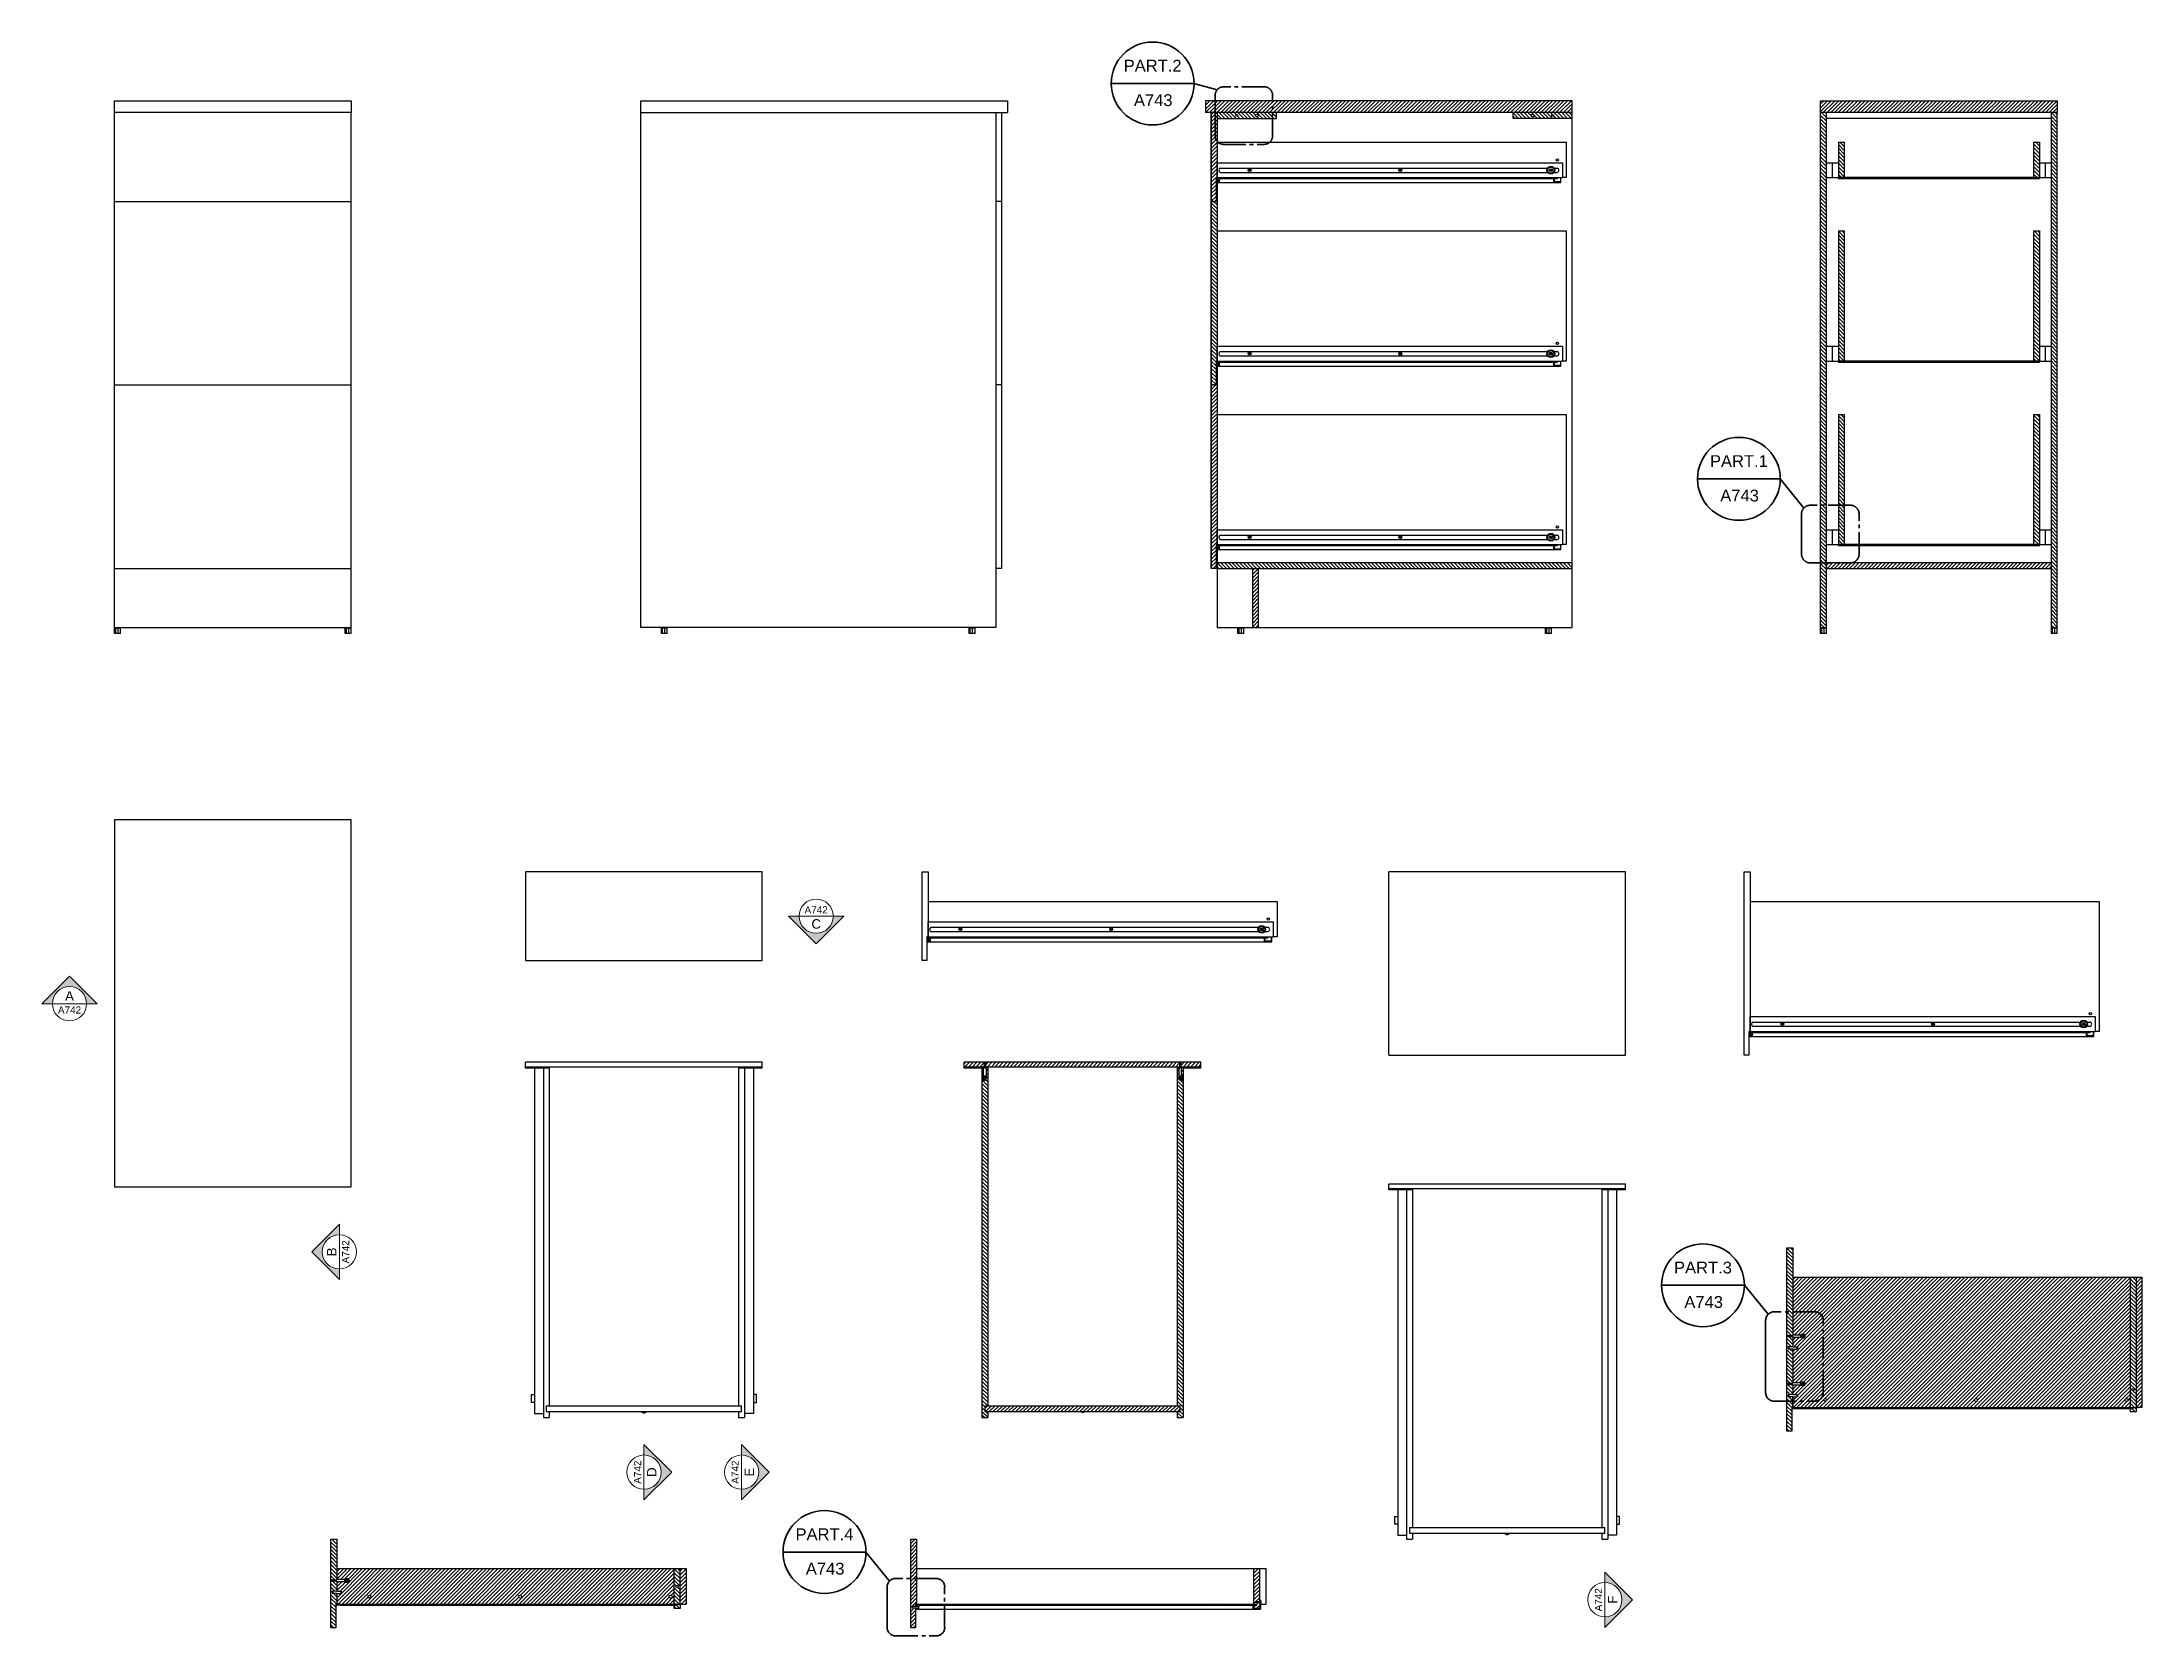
# Model space of a CAD drawing. Header units: inches. Extents: x 217 to 997, y -361 to 611.
# Drawn here: x 217.4 to 572.3, y 342.1 to 611.4 of the extents above; entities that cross this region are included whole.
import ezdxf
from ezdxf.enums import TextEntityAlignment as Align

# ---------------------------------------------------------------- set-up
doc = ezdxf.new("R2010")
doc.units = ezdxf.units.IN
doc.header["$MEASUREMENT"] = 0
doc.linetypes.add('ACAD_ISO04W100', pattern=[30, 24, -3, 0, -3])
doc.linetypes.add('CENTER2', pattern=[1.125, 0.75, -0.125, 0.125, -0.125])
doc.layers.add('A-ANNO-SYMB', color=3, linetype='Continuous', lineweight=18)
doc.layers.add('A-SECT A-MCUT', color=7, linetype='Continuous', lineweight=35)
doc.layers.add('assi', color=4, linetype='ACAD_ISO04W100')
doc.layers.add('viti', color=6, linetype='Continuous')
doc.styles.add('ARIAL', font='arial.ttf')
doc.styles.get("Standard").update_dxf_attribs({"font": 'arial.ttf'})
pattern_1 = [(135, (-42.9688, 246.9786), (-0.31819805, -0.31819805), [])]

msp = doc.modelspace()

# ---------------------------------------------------------------- texts
at = {"style": 'ARIAL'}
for tag, p in [('PART.2', (405.09, 608.39)), ('PART.1', (504.17, 541.6)), ('PART.3', (498.1, 405.38)), ('PART.4', (349.63, 360.33))]:
    msp.add_attdef(tag, text='1', height=2, dxfattribs=at).set_placement(p, align=Align.TOP_CENTER)
for p in [(401.93, 600.57), (501.02, 533.78), (494.95, 397.56), (346.48, 352.52)]:
    msp.add_attdef('A743', p, '', height=2, dxfattribs=at)

# ---------------------------------------------------------------- blocks, each defined once
blk = doc.blocks.new('SYMBOL')
at = {"layer": 'A-ANNO-SYMB', "linetype": 'Continuous', "lineweight": 20}
h = blk.add_hatch(color=256, dxfattribs=at)
h.dxf.hatch_style = 1
h.paths.add_polyline_path([(11.206, 4.948), (11.316, 4.948, -1), (11.678, 4.948), (11.788, 4.948), (11.497, 5.241)])
at = {"linetype": 'Continuous', "lineweight": 20}
blk.add_line((11.316, 4.948), (11.678, 4.948), dxfattribs=at)
at = {"layer": 'A-ANNO-SYMB', "linetype": 'Continuous', "lineweight": 20}
for p, q in [((11.206, 4.948), (11.497, 5.241)), ((11.788, 4.948), (11.497, 5.241)), ((11.316, 4.948), (11.206, 4.948)), ((11.678, 4.948), (11.788, 4.948))]:
    blk.add_line(p, q, dxfattribs=at)
blk.add_circle((11.497, 4.948), 0.181, dxfattribs=at)
for tag, p in [('SEZIONE', (11.497, 4.918)), ('TAVOLA', (11.497, 5.08))]:
    blk.add_attdef(tag, text='', height=0.1, dxfattribs=at).set_placement(p, align=Align.TOP_CENTER)

# ---------------------------------------------------------------- hatches: boundary and pattern name
at = {"layer": 'assi'}
h = msp.add_hatch(dxfattribs=at)
h.set_pattern_fill('ANSI31', color=256, scale=3.6)
h.set_pattern_definition([(45, (118.6137, 340.3161), (-0.31819805, 0.31819805), [])])
h.paths.add_polyline_path([(476, 601.47), (414, 601.47), (414, 599.47), (476, 599.47)])
h.paths.add_polyline_path([(415.8, 588.47), (416, 588.47), (416, 599.47), (415, 599.47), (415, 584.47), (415.8, 584.47)])
h.paths.add_polyline_path([(423, 522.47), (422, 522.47), (422, 512.47), (423, 512.47)])
h.paths.add_polyline_path([(416, 553.47), (415, 553.47), (415, 522.47), (415.8, 522.47), (415.8, 526.47), (416, 526.47)])
h = msp.add_hatch(dxfattribs=at)
h.set_pattern_fill('ANSI31', color=256, scale=3.6)
h.set_pattern_definition([(45, (298.72884, 340.3161), (-0.31819805, 0.31819805), [])])
h.paths.add_polyline_path([(557.98, 601.47), (517.98, 601.47), (517.98, 599.47), (557.98, 599.47)])
h.paths.add_polyline_path([(554.98, 588.49), (520.98, 588.49), (520.98, 588.32), (554.98, 588.32)])
h.paths.add_polyline_path([(554.98, 557.49), (520.98, 557.49), (520.98, 557.32), (554.98, 557.32)])
h.paths.add_polyline_path([(554.98, 526.49), (520.98, 526.49), (520.98, 526.32), (554.98, 526.32)])
h.paths.add_polyline_path([(556.98, 523.47), (518.98, 523.47), (518.98, 522.47), (556.98, 522.47)])
h = msp.add_hatch(dxfattribs=at)
h.set_pattern_fill('ANSI31', color=256, scale=3.6, angle=90)
h.set_pattern_definition([(135, (118.6137, 340.3161), (-0.31819805, -0.31819805), [])])
h.paths.add_polyline_path([(426, 599.47), (416, 599.47), (416, 598.47), (426, 598.47)])
h.paths.add_polyline_path([(419.46, 598.97, -1), (419.13, 598.97, -1)], flags=16)
h.paths.add_polyline_path([(422.95, 598.97, -1), (422.45, 598.97, -1)], flags=16)
h.paths.add_polyline_path([(476, 599.47), (466, 599.47), (466, 598.47), (476, 598.47)])
h.paths.add_polyline_path([(469.55, 598.97, -1), (469.05, 598.97, -1)], flags=16)
h.paths.add_polyline_path([(472.86, 598.97, -1), (472.53, 598.97, -1)], flags=16)
h.paths.add_polyline_path([(416, 584.47), (415, 584.47), (415, 553.47), (415.8, 553.47), (415.8, 557.47), (416, 557.47), (416, 559.99)])
h.paths.add_polyline_path([(476, 523.47), (416, 523.47), (416, 522.47), (476, 522.47)])
h = msp.add_hatch(dxfattribs=at)
h.set_pattern_fill('ANSI31', color=256, scale=3.6, angle=90)
h.set_pattern_definition([(135, (298.72884, 340.3161), (-0.31819805, -0.31819805), [])])
h.paths.add_polyline_path([(517.98, 512.47), (518.98, 512.47), (518.98, 599.47), (517.98, 599.47)])
h.paths.add_polyline_path([(556.98, 512.47), (557.98, 512.47), (557.98, 599.47), (556.98, 599.47)])
h.paths.add_polyline_path([(553.98, 557.49), (554.98, 557.49), (554.98, 579.47), (553.98, 579.47)])
h.paths.add_polyline_path([(521.98, 579.47), (520.98, 579.47), (520.98, 557.49), (521.98, 557.49)])
h.paths.add_polyline_path([(520.98, 588.49), (521.98, 588.49), (521.98, 594.47), (520.98, 594.47)])
h.paths.add_polyline_path([(553.98, 588.49), (554.98, 588.49), (554.98, 594.47), (553.98, 594.47)])
h.paths.add_polyline_path([(520.98, 526.49), (521.98, 526.49), (521.98, 548.47), (520.98, 548.47)])
h.paths.add_polyline_path([(554.98, 548.47), (553.98, 548.47), (553.98, 526.49), (554.98, 526.49)])
h = msp.add_hatch(dxfattribs=at)
h.set_pattern_fill('ANSI31', color=256, scale=3.6, angle=90)
h.set_pattern_definition(pattern_1)
h.paths.add_polyline_path([(513.29, 390.61), (512.62, 390.61), (512.53, 390.66), (512.49, 390.66), (512.49, 390.96), (512.53, 390.96), (512.62, 391.01), (513.29, 391.01), (513.29, 392.71), (513.2, 392.71), (513.21, 392.67), (513.19, 392.64), (513.17, 392.67), (513.15, 392.71), (512.98, 392.71), (513, 392.67), (512.97, 392.64), (512.95, 392.67), (512.94, 392.71), (512.76, 392.71), (512.78, 392.67), (512.75, 392.64), (512.74, 392.67), (512.72, 392.71), (512.55, 392.71), (512.56, 392.67), (512.54, 392.64), (512.52, 392.67), (512.51, 392.71), (512.43, 392.71, -0.339949), (512.44, 392.91), (512.43, 392.95), (512.45, 392.97), (512.47, 392.95), (512.48, 392.9), (512.66, 392.9), (512.64, 392.95), (512.67, 392.97), (512.68, 392.95), (512.7, 392.9), (512.88, 392.9), (512.86, 392.95), (512.89, 392.97), (512.9, 392.95), (512.92, 392.9), (513.09, 392.9), (513.08, 392.95), (513.1, 392.97), (513.12, 392.95), (513.13, 392.9), (513.29, 392.9), (513.29, 393.03), (513.29, 407.73), (512.29, 407.73), (512.29, 376.73), (513.09, 376.73), (513.09, 380.73), (513.29, 380.73), (513.29, 382.53), (512.62, 382.53), (512.53, 382.58), (512.49, 382.58), (512.49, 382.88), (512.53, 382.88), (512.62, 382.93), (513.29, 382.93), (513.29, 383.26), (513.29, 384.64), (513.2, 384.64), (513.21, 384.59), (513.19, 384.57), (513.17, 384.59), (513.15, 384.64), (512.98, 384.64), (513, 384.59), (512.97, 384.57), (512.95, 384.59), (512.94, 384.64), (512.76, 384.64), (512.78, 384.59), (512.75, 384.57), (512.74, 384.59), (512.72, 384.64), (512.55, 384.64), (512.56, 384.59), (512.54, 384.57), (512.52, 384.59), (512.51, 384.64), (512.43, 384.64, -0.339949), (512.44, 384.84), (512.43, 384.87), (512.45, 384.9), (512.47, 384.87), (512.48, 384.83), (512.66, 384.83), (512.64, 384.87), (512.67, 384.9), (512.68, 384.87), (512.7, 384.83), (512.88, 384.83), (512.86, 384.87), (512.89, 384.9), (512.9, 384.87), (512.92, 384.83), (513.09, 384.83), (513.08, 384.87), (513.1, 384.9), (513.12, 384.87), (513.13, 384.83), (513.29, 384.83), (513.29, 384.96)])
h = msp.add_hatch(dxfattribs=at)
h.set_pattern_fill('ANSI31', color=256, scale=3.6)
h.set_pattern_definition([(45, (-42.9688, 246.9786), (-0.31819805, 0.31819805), [])])
h.paths.add_polyline_path([(572.29, 402.73), (571.29, 402.73), (571.29, 380.76), (571.63, 380.76), (572.29, 380.76)])
h.paths.add_polyline_path([(570.29, 402.73), (513.29, 402.73), (513.29, 393.03), (514.61, 393.03), (514.61, 392.9), (514.63, 392.9, -0.877491), (515.34, 392.81, -0.877491), (514.63, 392.71), (514.61, 392.71), (514.61, 392.58), (513.29, 392.58), (513.29, 391.01), (513.97, 391.01), (514.06, 390.96), (514.09, 390.96), (514.09, 390.66), (514.06, 390.66), (513.97, 390.61), (513.29, 390.61), (513.29, 384.96), (514.61, 384.96), (514.61, 384.83), (514.63, 384.83, -0.877491), (515.34, 384.73, -0.877491), (514.63, 384.64), (514.61, 384.64), (514.61, 384.51), (513.29, 384.51), (513.29, 382.93), (513.97, 382.93), (514.06, 382.88), (514.09, 382.88), (514.09, 382.58), (514.06, 382.58), (513.97, 382.53), (513.29, 382.53), (513.29, 380.73), (570.29, 380.76), (570.29, 380.76), (513.29, 380.73), (513.09, 380.73), (513.09, 380.58), (570.79, 380.58), (570.79, 380.76), (513.29, 380.73), (513.29, 380.73), (570.29, 380.76)])
h.paths.add_polyline_path([(569.94, 382.01, -1), (569.44, 382.01, -1)], flags=16)
h.paths.add_polyline_path([(544.49, 382.01, -1), (543.99, 382.01, -1)], flags=16)
h.paths.add_polyline_path([(519.02, 382.03, -1), (518.53, 382.03, -1)], flags=16)
h = msp.add_hatch(dxfattribs=at)
h.set_pattern_fill('ANSI31', color=256, scale=3.6, angle=90)
h.set_pattern_definition(pattern_1)
h.paths.add_polyline_path([(571.29, 402.73), (570.29, 402.73), (570.29, 380.76), (571.29, 380.76)])
h.paths.add_polyline_path([(570.99, 383.75, -1), (570.59, 383.75, -1)], flags=16)
h.paths.add_polyline_path([(571.29, 380.76), (570.79, 380.76), (570.79, 380.58), (570.29, 380.58), (570.29, 380.02), (571.29, 380.02)])
h = msp.add_hatch(dxfattribs=at)
h.set_pattern_fill('ANSI31', color=256, scale=3.6)
h.set_pattern_definition([(45, (-642.0827, 395.10486), (-0.31819805, 0.31819805), [])])
h.paths.add_polyline_path([(325.23, 347.54), (326.23, 347.54), (326.23, 353.52), (325.23, 353.52)])

# ---------------------------------------------------------------- linework, layer by layer
for p, q in [((229.65, 601.47), (269.65, 601.47)), ((229.65, 512.47), (229.65, 601.47)), ((269.65, 601.47), (269.65, 599.47)), ((318.57, 599.47), (318.57, 601.47)), ((318.57, 601.47), (380.57, 601.47)), ((380.57, 601.47), (380.57, 599.47)), ((476, 601.47), (414, 601.47)), ((414, 601.47), (414, 599.47)), ((476, 599.47), (476, 601.47)), ((517.98, 601.47), (557.98, 601.47)), ((517.98, 512.47), (517.98, 601.47)), ((557.98, 601.47), (557.98, 599.47)), ((269.65, 599.47), (229.65, 599.47)), ((269.65, 512.47), (269.65, 599.47)), ((318.57, 512.47), (318.57, 599.47)), ((318.57, 599.47), (380.57, 599.47)), ((378.57, 599.47), (378.57, 512.47)), ((379.57, 599.47), (379.57, 522.47)), ((476, 599.47), (414, 599.47)), ((415, 599.47), (415, 522.47)), ((415, 584.47), (415, 599.47)), ((415, 599.47), (416, 599.47)), ((416, 599.47), (416, 512.47)), ((416, 599.47), (416, 588.47)), ((416, 598.47), (426, 598.47)), ((426, 598.47), (426, 599.47)), ((466, 598.47), (466, 599.47)), ((476, 598.47), (466, 598.47)), ((476, 512.47), (476, 599.47)), ((557.98, 599.47), (517.98, 599.47)), ((518.98, 512.47), (518.98, 599.47)), ((556.98, 598.47), (518.98, 598.47)), ((556.98, 512.47), (556.98, 599.47)), ((557.98, 512.47), (557.98, 599.47)), ((416, 594.47), (475, 594.47)), ((475, 594.47), (475, 588.49)), ((520.98, 594.47), (520.98, 588.49)), ((520.98, 594.47), (521.98, 594.47)), ((521.98, 594.47), (521.98, 588.49)), ((553.98, 594.47), (553.98, 588.49)), ((553.98, 594.47), (554.98, 594.47)), ((554.98, 594.47), (554.98, 588.49)), ((416, 588.47), (416, 590.99)), ((415.8, 588.47), (473.5, 588.49)), ((416, 588.47), (415.8, 588.47)), ((415.8, 588.47), (415.8, 584.47)), ((416.55, 588.32), (415.8, 588.32)), ((416, 588.47), (474.33, 588.49)), ((416.55, 588.32), (472.73, 588.32)), ((472.73, 588.32), (473.5, 588.32)), ((473, 587.75), (473, 588.32)), ((474, 587.75), (473, 587.75)), ((473.5, 588.32), (473.5, 588.49)), ((474, 588.49), (474, 587.75)), ((474, 588.49), (474.1, 588.49)), ((475, 588.49), (474.33, 588.49)), ((554.98, 588.49), (520.98, 588.49)), ((520.98, 588.32), (520.98, 588.49)), ((520.98, 588.32), (554.98, 588.32)), ((554.98, 588.32), (554.98, 588.49)), ((229.65, 584.47), (269.65, 584.47)), ((379.57, 584.47), (378.57, 584.47)), ((415, 584.47), (416, 584.47)), ((415.8, 584.47), (415, 584.47)), ((415, 553.47), (415, 584.47)), ((415, 584.47), (416, 584.47)), ((416, 584.47), (416, 557.47)), ((416, 579.47), (475, 579.47)), ((475, 579.47), (475, 557.49)), ((520.98, 579.47), (521.98, 579.47)), ((520.98, 579.47), (520.98, 557.49)), ((521.98, 579.47), (521.98, 557.49)), ((553.98, 579.47), (553.98, 557.49)), ((553.98, 579.47), (554.98, 579.47)), ((554.98, 579.47), (554.98, 557.49)), ((415.8, 557.47), (473.5, 557.49)), ((416, 557.47), (415.8, 557.47)), ((415.8, 557.47), (415.8, 553.47)), ((416.55, 557.32), (415.8, 557.32)), ((416, 557.47), (416, 559.99)), ((416, 557.47), (474.33, 557.49)), ((416.55, 557.32), (472.73, 557.32)), ((472.73, 557.32), (473.5, 557.32)), ((473, 556.75), (473, 557.32)), ((473.5, 557.32), (473.5, 557.49)), ((474, 557.49), (474, 556.75)), ((474, 557.49), (474.1, 557.49)), ((475, 557.49), (474.33, 557.49)), ((554.98, 557.49), (520.98, 557.49)), ((520.98, 557.32), (520.98, 557.49)), ((520.98, 557.32), (554.98, 557.32)), ((554.98, 557.32), (554.98, 557.49)), ((474, 556.75), (473, 556.75)), ((229.65, 553.47), (269.65, 553.47)), ((379.57, 553.47), (378.57, 553.47)), ((415, 553.47), (416, 553.47)), ((415, 553.47), (416, 553.47)), ((415.8, 553.47), (415, 553.47)), ((415, 522.47), (415, 553.47)), ((415, 553.47), (416, 553.47)), ((416, 553.47), (416, 526.47)), ((416, 548.47), (475, 548.47)), ((475, 548.47), (475, 526.49)), ((520.98, 548.47), (521.98, 548.47)), ((520.98, 548.47), (520.98, 526.49)), ((521.98, 548.47), (521.98, 526.49)), ((553.98, 548.47), (553.98, 526.49)), ((553.98, 548.47), (554.98, 548.47)), ((554.98, 548.47), (554.98, 526.49)), ((416, 526.47), (416, 528.99)), ((415.8, 526.47), (473.5, 526.49)), ((416, 526.47), (415.8, 526.47)), ((415.8, 526.47), (415.8, 522.47)), ((416.55, 526.32), (415.8, 526.32)), ((416, 526.47), (474.33, 526.49)), ((416.55, 526.32), (472.73, 526.32)), ((472.73, 526.32), (473.5, 526.32)), ((473, 525.75), (473, 526.32)), ((474, 525.75), (473, 525.75)), ((473.5, 526.32), (473.5, 526.49)), ((474, 526.49), (474, 525.75)), ((474, 526.49), (474.1, 526.49)), ((475, 526.49), (474.33, 526.49)), ((554.98, 526.49), (520.98, 526.49)), ((520.98, 526.32), (520.98, 526.49)), ((520.98, 526.32), (554.98, 526.32)), ((554.98, 526.32), (554.98, 526.49)), ((229.65, 522.47), (269.65, 522.47)), ((379.57, 522.47), (378.57, 522.47)), ((415.8, 522.47), (415, 522.47)), ((416, 523.47), (476, 523.47)), ((416, 522.47), (476, 522.47)), ((422, 512.47), (422, 522.47)), ((423, 512.47), (423, 522.47)), ((518.98, 523.47), (556.98, 523.47)), ((518.98, 522.47), (556.98, 522.47)), ((229.65, 512.47), (269.65, 512.47)), ((378.57, 512.47), (318.57, 512.47)), ((416, 512.47), (476, 512.47)), ((517.98, 512.47), (518.98, 512.47)), ((556.98, 512.47), (557.98, 512.47)), ((269.65, 480.01), (229.65, 480.01)), ((229.65, 480.01), (229.65, 418.01)), ((269.65, 418.01), (269.65, 480.01)), ((339.12, 471.23), (299.12, 471.23)), ((299.12, 471.23), (299.12, 456.23)), ((339.12, 456.23), (339.12, 471.23)), ((366.13, 456.23), (366.13, 471.23)), ((366.13, 471.23), (367.13, 471.23)), ((367.13, 471.23), (367.13, 460.23)), ((485.01, 471.23), (445.01, 471.23)), ((445.01, 440.23), (445.01, 471.23)), ((485.01, 440.23), (485.01, 471.23)), ((505.05, 440.23), (505.05, 471.23)), ((505.05, 471.23), (506.05, 471.23)), ((506.05, 471.23), (506.05, 444.23)), ((367.13, 466.23), (426.13, 466.23)), ((426.13, 466.23), (426.13, 460.26)), ((506.05, 466.23), (565.05, 466.23)), ((565.05, 466.23), (565.05, 444.26)), ((367.13, 460.23), (367.13, 462.76)), ((366.93, 460.23), (424.63, 460.26)), ((367.13, 460.23), (366.93, 460.23)), ((366.93, 460.23), (366.93, 456.23)), ((367.68, 460.08), (366.93, 460.08)), ((367.13, 460.23), (425.46, 460.26)), ((367.68, 460.08), (423.87, 460.08)), ((423.87, 460.08), (424.63, 460.08)), ((424.13, 459.52), (424.13, 460.08)), ((425.13, 459.52), (424.13, 459.52)), ((424.63, 460.08), (424.63, 460.26)), ((425.13, 460.26), (425.13, 459.52)), ((425.13, 460.26), (425.23, 460.26)), ((426.13, 460.26), (425.46, 460.26)), ((299.12, 456.23), (339.12, 456.23)), ((366.93, 456.23), (366.13, 456.23)), ((505.85, 444.23), (563.54, 444.26)), ((506.05, 444.23), (505.85, 444.23)), ((505.85, 444.23), (505.85, 440.23)), ((506.6, 444.08), (505.85, 444.08)), ((506.05, 444.23), (506.05, 446.76)), ((506.05, 444.23), (564.38, 444.26)), ((506.6, 444.08), (562.78, 444.08)), ((562.78, 444.08), (563.54, 444.08)), ((563.05, 443.52), (563.05, 444.08)), ((563.54, 444.08), (563.54, 444.26)), ((564.05, 444.26), (564.05, 443.52)), ((564.05, 444.26), (564.15, 444.26)), ((565.05, 444.26), (564.38, 444.26)), ((445.01, 440.23), (485.01, 440.23)), ((505.85, 440.23), (505.05, 440.23)), ((564.05, 443.52), (563.05, 443.52)), ((339.12, 439.05), (299.12, 439.05)), ((299.12, 438.05), (299.12, 439.05)), ((339.12, 438.25), (299.12, 438.25)), ((303.12, 438.05), (299.12, 438.05)), ((302.12, 438.05), (302.12, 379.05)), ((303.12, 438.25), (303.12, 381.05)), ((335.12, 438.25), (335.12, 381.05)), ((339.12, 438.05), (335.12, 438.05)), ((336.12, 438.05), (336.12, 379.05)), ((339.12, 438.05), (339.12, 439.05)), ((413.25, 439.05), (373.25, 439.05)), ((373.25, 438.05), (373.25, 439.05)), ((376.66, 438.25), (373.25, 438.25)), ((376.66, 438.05), (373.25, 438.05)), ((376.25, 438.05), (376.25, 379.05)), ((377.25, 438.05), (376.85, 438.05)), ((409.6, 438.25), (376.91, 438.25)), ((377.25, 438.25), (377.25, 381.05)), ((409.25, 438.25), (409.25, 381.05)), ((409.66, 438.05), (409.25, 438.05)), ((409.25, 438.05), (409.66, 438.05)), ((413.25, 438.25), (409.85, 438.25)), ((413.25, 438.05), (409.85, 438.05)), ((410.25, 438.05), (410.25, 379.05)), ((413.25, 438.05), (413.25, 439.05)), ((229.65, 418.01), (269.65, 418.01)), ((485.01, 418.49), (445.01, 418.49)), ((445.01, 417.49), (445.01, 418.49)), ((485.01, 417.69), (445.01, 417.69)), ((449.01, 417.49), (445.01, 417.49)), ((448.01, 417.49), (448.01, 358.49)), ((449.01, 417.69), (449.01, 360.49)), ((481.01, 417.69), (481.01, 360.49)), ((485.01, 417.49), (481.01, 417.49)), ((482.01, 417.49), (482.01, 358.49)), ((485.01, 417.49), (485.01, 418.49)), ((512.29, 376.73), (512.29, 407.73)), ((512.29, 407.73), (513.29, 407.73)), ((513.29, 407.73), (513.29, 392.9)), ((513.29, 402.73), (572.29, 402.73)), ((570.29, 402.73), (570.29, 380.76)), ((571.29, 402.73), (571.29, 380.02)), ((572.29, 402.73), (572.29, 380.76)), ((513.29, 392.71), (513.29, 391.01)), ((513.29, 390.61), (513.29, 384.83)), ((513.29, 384.64), (513.29, 382.93)), ((302.62, 381.05), (328.72, 381.05)), ((302.62, 381.05), (302.62, 380.05)), ((302.62, 380.05), (328.72, 380.05)), ((303.12, 380.05), (303.12, 379.05)), ((328.72, 381.05), (335.62, 381.05)), ((328.72, 380.05), (335.62, 380.05)), ((335.12, 380.05), (335.12, 379.05)), ((335.62, 380.05), (335.62, 381.05)), ((376.75, 381.05), (409.75, 381.05)), ((376.75, 381.05), (376.75, 380.05)), ((376.75, 380.05), (409.75, 380.05)), ((377.25, 380.05), (377.25, 379.05)), ((409.25, 380.05), (409.25, 379.05)), ((409.75, 380.05), (409.75, 381.05)), ((513.09, 380.73), (570.79, 380.76)), ((513.29, 380.73), (513.09, 380.73)), ((513.09, 380.73), (513.09, 376.73)), ((513.09, 380.58), (570.79, 380.58)), ((513.29, 382.93), (513.29, 383.26)), ((513.29, 380.73), (513.29, 382.53)), ((513.29, 382.53), (513.29, 380.73)), ((513.29, 380.73), (571.63, 380.76)), ((570.29, 380.58), (570.29, 380.02)), ((571.29, 380.02), (570.29, 380.02)), ((570.79, 380.58), (570.79, 380.76)), ((571.29, 380.76), (571.39, 380.76)), ((572.29, 380.76), (571.63, 380.76)), ((302.12, 379.05), (303.12, 379.05)), ((335.12, 379.05), (336.12, 379.05)), ((376.25, 379.05), (377.25, 379.05)), ((409.25, 379.05), (410.25, 379.05)), ((513.09, 376.73), (512.29, 376.73)), ((266.23, 358.52), (267.23, 358.52)), ((266.23, 343.52), (266.23, 358.52)), ((267.23, 358.52), (267.23, 351.61)), ((364.2, 358.52), (365.2, 358.52)), ((364.2, 343.52), (364.2, 358.52)), ((365.2, 358.52), (365.2, 347.52)), ((448.01, 358.49), (449.01, 358.49)), ((448.51, 360.49), (474.61, 360.49)), ((448.51, 360.49), (448.51, 359.49)), ((448.51, 359.49), (474.61, 359.49)), ((449.01, 359.49), (449.01, 358.49)), ((474.61, 360.49), (481.51, 360.49)), ((474.61, 359.49), (481.51, 359.49)), ((481.01, 359.49), (481.01, 358.49)), ((481.01, 358.49), (482.01, 358.49)), ((481.51, 359.49), (481.51, 360.49)), ((267.23, 353.52), (326.23, 353.52)), ((267.23, 351.42), (267.23, 349.72)), ((324.23, 347.54), (324.23, 353.52)), ((325.23, 347.54), (325.23, 353.52)), ((326.23, 353.52), (326.23, 347.54)), ((365.2, 353.52), (424.2, 353.52)), ((422.2, 347.54), (422.2, 353.52)), ((423.2, 348.2), (423.2, 353.52)), ((424.2, 353.52), (424.2, 347.54)), ((267.23, 349.32), (267.23, 347.52)), ((423.2, 348.2), (423.2, 348.09)), ((267.23, 347.52), (267.03, 347.52)), ((267.03, 347.52), (267.03, 343.52)), ((267.13, 347.37), (267.03, 347.37)), ((267.79, 347.37), (267.13, 347.37)), ((267.23, 347.52), (326.23, 347.54)), ((267.79, 347.37), (323.97, 347.37)), ((323.97, 347.37), (324.73, 347.37)), ((324.23, 346.8), (324.23, 347.37)), ((325.23, 346.8), (324.23, 346.8)), ((324.73, 347.37), (324.73, 347.54)), ((325.23, 347.54), (325.19, 347.54)), ((325.23, 347.54), (325.23, 346.8)), ((365, 347.52), (422.7, 347.54)), ((365, 347.52), (365, 347.1)), ((365, 346.84), (365, 343.52)), ((365.76, 347.37), (365.1, 347.37)), ((421.94, 347.37), (422.7, 347.37)), ((422.2, 346.8), (422.2, 347.37)), ((423.2, 346.8), (422.2, 346.8)), ((422.7, 347.37), (422.7, 347.54)), ((423.2, 347.62), (423.2, 346.8)), ((423.3, 347.54), (424.2, 347.54)), ((267.03, 343.52), (266.23, 343.52)), ((365, 343.52), (364.2, 343.52))]:
    msp.add_line(p, q)
at = {"layer": 'A-SECT A-MCUT'}
for p, q in [((398.09, 604.39), (412.09, 604.39)), ((412.06, 604.39), (415.99, 603.31)), ((497.17, 537.6), (511.17, 537.6)), ((511.17, 537.6), (515.19, 532.6)), ((491.1, 401.38), (505.1, 401.38)), ((505.1, 401.38), (509.12, 396.49)), ((342.63, 356.33), (356.63, 356.33)), ((356.63, 356.33), (360.65, 351.33))]:
    msp.add_line(p, q, dxfattribs=at)
at = {"layer": 'A-SECT A-MCUT', "linetype": 'CENTER2', "ltscale": 5}
for p, q in [((508.69, 395.45), (508.69, 383.26)), ((508.69, 383.26), (508.69, 395.45)), ((516.96, 396.91), (510.15, 396.91)), ((518.42, 383.26), (518.42, 395.45)), ((510.15, 381.81), (516.96, 381.81)), ((368.49, 351.87), (361.68, 351.87)), ((360.22, 350.41), (360.22, 343.61)), ((360.22, 343.61), (360.22, 350.41)), ((369.94, 343.61), (369.94, 350.41)), ((361.68, 342.15), (368.49, 342.15))]:
    msp.add_line(p, q, dxfattribs=at)
for points in [[(415.65, 595.56, 0.414214), (417.11, 594.1), (423.91, 594.1, 0.414214), (425.37, 595.56), (425.37, 602.37, 0.414214), (423.91, 603.83), (417.11, 603.83, 0.414214), (415.65, 602.37), (415.65, 595.56), (415.65, 602.37)], [(514.76, 524.87, 0.414214), (516.22, 523.41), (523.03, 523.41, 0.414214), (524.48, 524.87), (524.48, 531.68, 0.414214), (523.03, 533.14), (516.22, 533.14, 0.414214), (514.76, 531.68), (514.76, 524.87), (514.76, 531.68)]]:
    msp.add_lwpolyline(points, format="xyb", dxfattribs=at)
at = {"layer": 'A-SECT A-MCUT'}
for centre in [(405.09, 604.39), (504.17, 537.6), (498.1, 401.38), (349.63, 356.33)]:
    msp.add_circle(centre, 7, dxfattribs=at)
at = {"layer": 'A-SECT A-MCUT', "linetype": 'CENTER2', "ltscale": 5}
for centre, start, end in [((510.15, 395.45), 90, 180), ((516.96, 395.45), 0, 90), ((510.15, 383.26), 180, 270), ((516.96, 383.26), 270, 0), ((361.68, 350.41), 90, 180), ((368.49, 350.41), 0, 90), ((361.68, 343.61), 180, 270), ((368.49, 343.61), 270, 0)]:
    msp.add_arc(centre, 1.46, start, end, dxfattribs=at)
at = {"layer": 'assi', "linetype": 'Continuous'}
for p, q in [((373.25, 438.81), (373.49, 439.05)), ((373.32, 438.25), (374.12, 439.05)), ((373.96, 438.25), (374.76, 439.05)), ((374.6, 438.25), (375.4, 439.05)), ((375.23, 438.25), (376.03, 439.05)), ((375.87, 438.25), (376.67, 439.05)), ((376.53, 437.73), (376.25, 438)), ((376.53, 437.09), (376.25, 437.36)), ((376.26, 436.73), (376.25, 436.73)), ((376.51, 438.25), (376.61, 438.35)), ((376.85, 438.59), (376.92, 438.67)), ((376.93, 438.67), (377.31, 439.05)), ((377.25, 437.64), (376.98, 437.91)), ((377.25, 437), (376.98, 437.28)), ((377.25, 436.36), (376.98, 436.64)), ((377.14, 438.25), (377.94, 439.05)), ((377.78, 438.25), (378.58, 439.05)), ((378.41, 438.25), (379.21, 439.05)), ((379.05, 438.25), (379.85, 439.05)), ((379.69, 438.25), (380.49, 439.05)), ((380.32, 438.25), (381.12, 439.05)), ((380.96, 438.25), (381.76, 439.05)), ((381.6, 438.25), (382.4, 439.05)), ((382.23, 438.25), (383.03, 439.05)), ((382.87, 438.25), (383.67, 439.05)), ((383.51, 438.25), (384.31, 439.05)), ((384.14, 438.25), (384.94, 439.05)), ((384.78, 438.25), (385.58, 439.05)), ((385.42, 438.25), (386.22, 439.05)), ((386.05, 438.25), (386.85, 439.05)), ((386.69, 438.25), (387.49, 439.05)), ((387.32, 438.25), (388.12, 439.05)), ((387.96, 438.25), (388.76, 439.05)), ((388.6, 438.25), (389.4, 439.05)), ((389.23, 438.25), (390.03, 439.05)), ((389.87, 438.25), (390.67, 439.05)), ((390.51, 438.25), (391.31, 439.05)), ((391.14, 438.25), (391.94, 439.05)), ((391.78, 438.25), (392.58, 439.05)), ((392.42, 438.25), (393.22, 439.05)), ((393.05, 438.25), (393.85, 439.05)), ((393.69, 438.25), (394.49, 439.05)), ((394.32, 438.25), (395.12, 439.05)), ((394.96, 438.25), (395.76, 439.05)), ((395.6, 438.25), (396.4, 439.05)), ((396.23, 438.25), (397.03, 439.05)), ((396.87, 438.25), (397.67, 439.05)), ((397.51, 438.25), (398.31, 439.05)), ((398.14, 438.25), (398.94, 439.05)), ((398.78, 438.25), (399.58, 439.05)), ((399.42, 438.25), (400.22, 439.05)), ((400.05, 438.25), (400.85, 439.05)), ((400.69, 438.25), (401.49, 439.05)), ((401.33, 438.25), (402.13, 439.05)), ((401.96, 438.25), (402.76, 439.05)), ((402.6, 438.25), (403.4, 439.05)), ((403.23, 438.25), (404.03, 439.05)), ((403.87, 438.25), (404.67, 439.05)), ((404.51, 438.25), (405.31, 439.05)), ((405.14, 438.25), (405.94, 439.05)), ((405.78, 438.25), (406.58, 439.05)), ((406.42, 438.25), (407.22, 439.05)), ((407.05, 438.25), (407.85, 439.05)), ((407.69, 438.25), (408.49, 439.05)), ((408.33, 438.25), (409.13, 439.05)), ((408.96, 438.25), (409.6, 438.88)), ((409.53, 437.55), (409.25, 437.82)), ((409.53, 436.91), (409.25, 437.19)), ((409.55, 436.25), (409.25, 436.55)), ((409.6, 438.25), (409.66, 438.31)), ((409.62, 438.91), (409.76, 439.05)), ((409.85, 438.5), (410.4, 439.05)), ((410.25, 437.46), (409.98, 437.73)), ((410.25, 436.82), (409.98, 437.1)), ((410.23, 438.25), (411.03, 439.05)), ((410.87, 438.25), (411.67, 439.05)), ((411.51, 438.25), (412.31, 439.05)), ((412.14, 438.25), (412.94, 439.05)), ((412.78, 438.25), (413.25, 438.72)), ((377.25, 434.46), (376.25, 435.46)), ((377.25, 433.82), (376.25, 434.82)), ((377.25, 433.18), (376.25, 434.18)), ((377.25, 432.55), (376.25, 433.55)), ((377.25, 435.09), (376.35, 436)), ((377.25, 435.73), (376.82, 436.17)), ((410.25, 434.91), (409.25, 435.91)), ((410.25, 434.28), (409.25, 435.28)), ((410.25, 433.64), (409.25, 434.64)), ((410.25, 433), (409.25, 434)), ((410.25, 432.37), (409.25, 433.37)), ((409.72, 436.08), (409.59, 436.21)), ((410.25, 435.55), (409.8, 436)), ((377.25, 431.91), (376.25, 432.91)), ((377.25, 431.27), (376.25, 432.27)), ((377.25, 430.64), (376.25, 431.64)), ((377.25, 430), (376.25, 431)), ((377.25, 429.36), (376.25, 430.36)), ((377.25, 428.73), (376.25, 429.73)), ((410.25, 431.73), (409.25, 432.73)), ((410.25, 431.09), (409.25, 432.09)), ((410.25, 430.46), (409.25, 431.46)), ((410.25, 429.82), (409.25, 430.82)), ((410.25, 429.19), (409.25, 430.19)), ((410.25, 428.55), (409.25, 429.55)), ((377.25, 428.09), (376.25, 429.09)), ((377.25, 427.46), (376.25, 428.46)), ((377.25, 426.82), (376.25, 427.82)), ((377.25, 426.18), (376.25, 427.18)), ((377.25, 425.55), (376.25, 426.55)), ((377.25, 424.91), (376.25, 425.91)), ((410.25, 427.91), (409.25, 428.91)), ((410.25, 427.28), (409.25, 428.28)), ((410.25, 426.64), (409.25, 427.64)), ((410.25, 426), (409.25, 427)), ((410.25, 425.37), (409.25, 426.37)), ((377.25, 424.27), (376.25, 425.27)), ((377.25, 423.64), (376.25, 424.64)), ((377.25, 423), (376.25, 424)), ((377.25, 422.36), (376.25, 423.36)), ((377.25, 421.73), (376.25, 422.73)), ((410.25, 424.73), (409.25, 425.73)), ((410.25, 424.09), (409.25, 425.09)), ((410.25, 423.46), (409.25, 424.46)), ((410.25, 422.82), (409.25, 423.82)), ((410.25, 422.19), (409.25, 423.19)), ((410.25, 421.55), (409.25, 422.55)), ((377.25, 421.09), (376.25, 422.09)), ((377.25, 420.46), (376.25, 421.46)), ((377.25, 419.82), (376.25, 420.82)), ((377.25, 419.18), (376.25, 420.18)), ((377.25, 418.55), (376.25, 419.55)), ((377.25, 417.91), (376.25, 418.91)), ((410.25, 420.91), (409.25, 421.91)), ((410.25, 420.28), (409.25, 421.28)), ((410.25, 419.64), (409.25, 420.64)), ((410.25, 419), (409.25, 420)), ((410.25, 418.37), (409.25, 419.37)), ((377.25, 417.27), (376.25, 418.27)), ((377.25, 416.64), (376.25, 417.64)), ((377.25, 416), (376.25, 417)), ((377.25, 415.36), (376.25, 416.36)), ((377.25, 414.73), (376.25, 415.73)), ((410.25, 417.73), (409.25, 418.73)), ((410.25, 417.09), (409.25, 418.09)), ((410.25, 416.46), (409.25, 417.46)), ((410.25, 415.82), (409.25, 416.82)), ((410.25, 415.18), (409.25, 416.18)), ((410.25, 414.55), (409.25, 415.55)), ((377.25, 414.09), (376.25, 415.09)), ((377.25, 413.45), (376.25, 414.45)), ((377.25, 412.82), (376.25, 413.82)), ((377.25, 412.18), (376.25, 413.18)), ((377.25, 411.55), (376.25, 412.55)), ((377.25, 410.91), (376.25, 411.91)), ((410.25, 413.91), (409.25, 414.91)), ((410.25, 413.28), (409.25, 414.28)), ((410.25, 412.64), (409.25, 413.64)), ((410.25, 412), (409.25, 413)), ((410.25, 411.37), (409.25, 412.37)), ((410.25, 410.73), (409.25, 411.73)), ((377.25, 410.27), (376.25, 411.27)), ((377.25, 409.64), (376.25, 410.64)), ((377.25, 409), (376.25, 410)), ((377.25, 408.36), (376.25, 409.36)), ((377.25, 407.73), (376.25, 408.73)), ((410.25, 410.09), (409.25, 411.09)), ((410.25, 409.46), (409.25, 410.46)), ((410.25, 408.82), (409.25, 409.82)), ((410.25, 408.18), (409.25, 409.18)), ((410.25, 407.55), (409.25, 408.55)), ((377.25, 407.09), (376.25, 408.09)), ((377.25, 406.45), (376.25, 407.45)), ((377.25, 405.82), (376.25, 406.82)), ((377.25, 405.18), (376.25, 406.18)), ((377.25, 404.55), (376.25, 405.55)), ((377.25, 403.91), (376.25, 404.91)), ((410.25, 406.91), (409.25, 407.91)), ((410.25, 406.28), (409.25, 407.28)), ((410.25, 405.64), (409.25, 406.64)), ((410.25, 405), (409.25, 406)), ((410.25, 404.37), (409.25, 405.37)), ((410.25, 403.73), (409.25, 404.73)), ((377.25, 403.27), (376.25, 404.27)), ((377.25, 402.64), (376.25, 403.64)), ((377.25, 402), (376.25, 403)), ((377.25, 401.36), (376.25, 402.36)), ((377.25, 400.73), (376.25, 401.73)), ((377.25, 400.09), (376.25, 401.09)), ((410.25, 403.09), (409.25, 404.09)), ((410.25, 402.46), (409.25, 403.46)), ((410.25, 401.82), (409.25, 402.82)), ((410.25, 401.18), (409.25, 402.18)), ((410.25, 400.55), (409.25, 401.55)), ((377.25, 399.45), (376.25, 400.45)), ((377.25, 398.82), (376.25, 399.82)), ((377.25, 398.18), (376.25, 399.18)), ((377.25, 397.54), (376.25, 398.54)), ((377.25, 396.91), (376.25, 397.91)), ((410.25, 399.91), (409.25, 400.91)), ((410.25, 399.27), (409.25, 400.27)), ((410.25, 398.64), (409.25, 399.64)), ((410.25, 398), (409.25, 399)), ((410.25, 397.37), (409.25, 398.37)), ((410.25, 396.73), (409.25, 397.73)), ((377.25, 396.27), (376.25, 397.27)), ((377.25, 395.64), (376.25, 396.64)), ((377.25, 395), (376.25, 396)), ((377.25, 394.36), (376.25, 395.36)), ((377.25, 393.73), (376.25, 394.73)), ((377.25, 393.09), (376.25, 394.09)), ((410.25, 396.09), (409.25, 397.09)), ((410.25, 395.46), (409.25, 396.46)), ((410.25, 394.82), (409.25, 395.82)), ((410.25, 394.18), (409.25, 395.18)), ((410.25, 393.55), (409.25, 394.55)), ((377.25, 392.45), (376.25, 393.45)), ((377.25, 391.82), (376.25, 392.82)), ((377.25, 391.18), (376.25, 392.18)), ((377.25, 390.54), (376.25, 391.54)), ((377.25, 389.91), (376.25, 390.91)), ((410.25, 392.91), (409.25, 393.91)), ((410.25, 392.27), (409.25, 393.27)), ((410.25, 391.64), (409.25, 392.64)), ((410.25, 391), (409.25, 392)), ((410.25, 390.37), (409.25, 391.37)), ((410.25, 389.73), (409.25, 390.73)), ((377.25, 389.27), (376.25, 390.27)), ((377.25, 388.64), (376.25, 389.64)), ((377.25, 388), (376.25, 389)), ((377.25, 387.36), (376.25, 388.36)), ((377.25, 386.73), (376.25, 387.73)), ((377.25, 386.09), (376.25, 387.09)), ((410.25, 389.09), (409.25, 390.09)), ((410.25, 388.46), (409.25, 389.46)), ((410.25, 387.82), (409.25, 388.82)), ((410.25, 387.18), (409.25, 388.18)), ((410.25, 386.55), (409.25, 387.55)), ((410.25, 385.91), (409.25, 386.91)), ((377.25, 385.45), (376.25, 386.45)), ((377.25, 384.82), (376.25, 385.82)), ((377.25, 384.18), (376.25, 385.18)), ((377.25, 383.54), (376.25, 384.54)), ((377.25, 382.91), (376.25, 383.91)), ((410.25, 385.27), (409.25, 386.27)), ((410.25, 384.64), (409.25, 385.64)), ((410.25, 384), (409.25, 385)), ((410.25, 383.36), (409.25, 384.36)), ((410.25, 382.73), (409.25, 383.73)), ((377.25, 382.27), (376.25, 383.27)), ((377.25, 381.63), (376.25, 382.63)), ((377.21, 381.05), (376.25, 382)), ((376.75, 380.86), (376.25, 381.36)), ((376.75, 380.23), (376.25, 380.73)), ((377.25, 379.09), (376.25, 380.09)), ((376.75, 380.58), (377.22, 381.05)), ((376.85, 380.05), (377.85, 381.05)), ((377.25, 379.73), (376.93, 380.05)), ((377.49, 380.05), (378.49, 381.05)), ((378.13, 380.05), (379.13, 381.05)), ((378.76, 380.05), (379.76, 381.05)), ((379.4, 380.05), (380.4, 381.05)), ((380.04, 380.05), (381.04, 381.05)), ((380.67, 380.05), (381.67, 381.05)), ((381.31, 380.05), (382.31, 381.05)), ((381.95, 380.05), (382.95, 381.05)), ((382.58, 380.05), (383.58, 381.05)), ((383.22, 380.05), (384.22, 381.05)), ((383.85, 380.05), (384.85, 381.05)), ((384.49, 380.05), (385.49, 381.05)), ((385.13, 380.05), (386.13, 381.05)), ((385.76, 380.05), (386.76, 381.05)), ((386.4, 380.05), (387.4, 381.05)), ((387.04, 380.05), (388.04, 381.05)), ((387.67, 380.05), (388.67, 381.05)), ((388.31, 380.05), (389.31, 381.05)), ((388.95, 380.05), (389.95, 381.05)), ((389.58, 380.05), (390.58, 381.05)), ((390.22, 380.05), (391.22, 381.05)), ((390.85, 380.05), (391.85, 381.05)), ((391.49, 380.05), (392.49, 381.05)), ((392.13, 380.05), (393.13, 381.05)), ((392.76, 380.05), (393.76, 381.05)), ((393.4, 380.05), (394.4, 381.05)), ((394.04, 380.05), (395.04, 381.05)), ((394.67, 380.05), (395.67, 381.05)), ((395.31, 380.05), (396.31, 381.05)), ((395.95, 380.05), (396.95, 381.05)), ((396.58, 380.05), (397.58, 381.05)), ((397.22, 380.05), (398.22, 381.05)), ((397.86, 380.05), (398.86, 381.05)), ((398.49, 380.05), (399.49, 381.05)), ((399.13, 380.05), (400.13, 381.05)), ((399.76, 380.05), (400.76, 381.05)), ((400.4, 380.05), (401.4, 381.05)), ((401.04, 380.05), (402.04, 381.05)), ((401.67, 380.05), (402.67, 381.05)), ((402.31, 380.05), (403.31, 381.05)), ((402.95, 380.05), (403.95, 381.05)), ((403.58, 380.05), (404.58, 381.05)), ((404.22, 380.05), (405.22, 381.05)), ((404.86, 380.05), (405.86, 381.05)), ((405.49, 380.05), (406.49, 381.05)), ((406.13, 380.05), (407.13, 381.05)), ((406.76, 380.05), (407.76, 381.05)), ((407.4, 380.05), (408.4, 381.05)), ((408.04, 380.05), (409.04, 381.05)), ((408.67, 380.05), (409.67, 381.05)), ((410.25, 382.09), (409.25, 383.09)), ((410.25, 381.46), (409.25, 382.46)), ((410.25, 380.82), (409.25, 381.82)), ((409.39, 381.05), (409.25, 381.18)), ((410.12, 379.05), (409.25, 379.91)), ((409.31, 380.05), (409.75, 380.49)), ((410.25, 380.18), (409.75, 380.68)), ((410.25, 379.55), (409.75, 380.05)), ((376.66, 379.05), (376.25, 379.45)), ((409.48, 379.05), (409.25, 379.27)), ((267.23, 357.65), (266.37, 358.52)), ((267.23, 358.29), (267, 358.52)), ((364.2, 358.39), (364.34, 358.52)), ((364.2, 357.75), (364.97, 358.52)), ((267.23, 357.01), (266.23, 358.01)), ((267.23, 356.38), (266.23, 357.38)), ((267.23, 355.74), (266.23, 356.74)), ((267.21, 355.13), (266.23, 356.11)), ((266.58, 355.13), (266.23, 355.47)), ((267.23, 354.47), (266.58, 355.13)), ((267.23, 355.11), (267.21, 355.13)), ((364.2, 357.11), (365.2, 358.11)), ((364.2, 356.48), (365.2, 357.48)), ((364.2, 355.84), (365.2, 356.84)), ((364.2, 355.2), (365.2, 356.2)), ((364.2, 354.57), (365.2, 355.57)), ((364.2, 353.93), (365.2, 354.93)), ((267.23, 353.83), (266.23, 354.83)), ((267.23, 353.2), (266.23, 354.2)), ((267.23, 352.56), (266.23, 353.56)), ((267.23, 351.92), (266.23, 352.92)), ((266.91, 351.61), (266.23, 352.29)), ((266.34, 351.54), (266.23, 351.65)), ((267.23, 350.65), (266.5, 351.38)), ((267.23, 351.29), (267.15, 351.37)), ((267.23, 353.01), (267.74, 353.52)), ((267.23, 352.37), (268.38, 353.52)), ((267.23, 348.55), (272.2, 353.52)), ((267.23, 347.92), (272.22, 352.9)), ((267.24, 351.74), (269.01, 353.52)), ((267.47, 347.52), (272.22, 352.27)), ((267.76, 349.72), (271.56, 353.52)), ((267.88, 351.74), (269.65, 353.52)), ((268.11, 347.52), (272.22, 351.63)), ((268.51, 351.74), (270.29, 353.52)), ((269.18, 351.77), (270.92, 353.52)), ((272.22, 352.9), (272.83, 353.52)), ((272.22, 352.27), (273.47, 353.52)), ((272.22, 351.63), (274.11, 353.52)), ((272.22, 350.99), (274.74, 353.52)), ((272.22, 350.36), (275.38, 353.52)), ((272.22, 349.72), (276.01, 353.52)), ((272.22, 349.08), (276.65, 353.52)), ((272.22, 347.81), (277.92, 353.52)), ((272.56, 347.52), (278.56, 353.52)), ((272.81, 349.04), (277.29, 353.52)), ((273.2, 347.52), (279.2, 353.52)), ((273.84, 347.52), (279.83, 353.52)), ((274.47, 347.52), (280.47, 353.52)), ((275.11, 347.52), (281.11, 353.52)), ((275.75, 347.52), (281.74, 353.52)), ((276.38, 347.52), (282.38, 353.52)), ((277.02, 347.52), (283.02, 353.52)), ((277.66, 347.52), (283.65, 353.52)), ((278.29, 347.52), (284.29, 353.52)), ((278.93, 347.52), (284.92, 353.52)), ((279.57, 347.52), (285.56, 353.52)), ((280.2, 347.52), (286.2, 353.52)), ((280.84, 347.52), (286.83, 353.52)), ((281.48, 347.52), (287.47, 353.52)), ((282.11, 347.52), (288.11, 353.52)), ((282.75, 347.52), (288.74, 353.52)), ((283.39, 347.52), (289.38, 353.52)), ((284.02, 347.52), (290.02, 353.52)), ((284.66, 347.53), (290.65, 353.52)), ((285.3, 347.53), (291.29, 353.52)), ((285.93, 347.53), (291.92, 353.52)), ((286.57, 347.53), (292.56, 353.52)), ((287.21, 347.53), (293.2, 353.52)), ((287.84, 347.53), (293.83, 353.52)), ((288.48, 347.53), (294.47, 353.52)), ((289.12, 347.53), (295.11, 353.52)), ((289.75, 347.53), (295.74, 353.52)), ((290.39, 347.53), (296.38, 353.52)), ((291.03, 347.53), (297.02, 353.52)), ((291.66, 347.53), (297.65, 353.52)), ((292.3, 347.53), (298.29, 353.52)), ((292.94, 347.53), (298.92, 353.52)), ((293.57, 347.53), (299.56, 353.52)), ((294.21, 347.53), (300.2, 353.52)), ((294.85, 347.53), (300.83, 353.52)), ((295.48, 347.53), (301.47, 353.52)), ((296.12, 347.53), (302.11, 353.52)), ((297.39, 347.53), (303.38, 353.52)), ((298.03, 347.53), (304.02, 353.52)), ((298.26, 349.03), (302.74, 353.52)), ((298.67, 347.53), (304.65, 353.52)), ((299.3, 347.53), (305.29, 353.52)), ((299.94, 347.53), (305.93, 353.52)), ((300.58, 347.53), (306.56, 353.52)), ((301.21, 347.53), (307.2, 353.52)), ((301.85, 347.53), (307.83, 353.52)), ((302.49, 347.53), (308.47, 353.52)), ((303.12, 347.53), (309.11, 353.52)), ((303.76, 347.53), (309.74, 353.52)), ((304.4, 347.53), (310.38, 353.52)), ((305.03, 347.53), (311.02, 353.52)), ((305.67, 347.54), (311.65, 353.52)), ((306.31, 347.54), (312.29, 353.52)), ((306.94, 347.54), (312.93, 353.52)), ((307.58, 347.54), (313.56, 353.52)), ((308.22, 347.54), (314.2, 353.52)), ((308.85, 347.54), (314.83, 353.52)), ((309.49, 347.54), (315.47, 353.52)), ((310.13, 347.54), (316.11, 353.52)), ((310.76, 347.54), (316.74, 353.52)), ((311.4, 347.54), (317.38, 353.52)), ((312.04, 347.54), (318.02, 353.52)), ((312.67, 347.54), (318.65, 353.52)), ((313.31, 347.54), (319.29, 353.52)), ((313.95, 347.54), (319.93, 353.52)), ((314.58, 347.54), (320.56, 353.52)), ((315.22, 347.54), (321.2, 353.52)), ((315.86, 347.54), (321.84, 353.52)), ((316.5, 347.54), (322.47, 353.52)), ((317.13, 347.54), (323.11, 353.52)), ((317.77, 347.54), (323.74, 353.52)), ((318.41, 347.54), (324.23, 353.37)), ((319.04, 347.54), (324.23, 352.73)), ((319.68, 347.54), (324.23, 352.1)), ((320.32, 347.54), (324.23, 351.46)), ((325.23, 352.47), (324.23, 353.47)), ((325.23, 351.84), (324.23, 352.84)), ((325.23, 351.2), (324.23, 352.2)), ((325.23, 350.56), (324.23, 351.56)), ((325.23, 353.11), (324.83, 353.52)), ((364.2, 353.29), (365.2, 354.29)), ((364.2, 352.66), (365.2, 353.66)), ((364.2, 352.02), (365.2, 353.02)), ((364.2, 351.38), (365.2, 352.38)), ((364.2, 350.75), (365.2, 351.75)), ((422.2, 353.38), (422.34, 353.52)), ((422.2, 352.75), (422.98, 353.52)), ((422.2, 352.11), (423.2, 353.11)), ((422.2, 351.47), (423.2, 352.47)), ((422.2, 350.84), (423.2, 351.84)), ((267.23, 350.01), (266.23, 351.01)), ((266.89, 349.72), (266.23, 350.38)), ((266.43, 349.54), (266.23, 349.74)), ((267.23, 348.11), (266.23, 349.11)), ((267.19, 347.52), (266.23, 348.47)), ((267.03, 347.03), (266.23, 347.83)), ((267.23, 348.74), (266.66, 349.32)), ((267.23, 351.1), (267.43, 351.29)), ((267.23, 350.46), (268.06, 351.29)), ((267.23, 349.83), (268.66, 351.26)), ((267.23, 349.19), (267.36, 349.32)), ((268.74, 347.52), (272.22, 350.99)), ((269.38, 347.52), (272.22, 350.36)), ((270.02, 347.52), (272.22, 349.72)), ((270.65, 347.52), (272.22, 349.08)), ((271.29, 347.52), (272.22, 348.45)), ((271.93, 347.52), (272.22, 347.81)), ((272.22, 348.45), (272.49, 348.72)), ((296.76, 347.53), (297.95, 348.72)), ((320.95, 347.54), (324.23, 350.82)), ((321.59, 347.54), (324.23, 350.19)), ((322.23, 347.54), (323.4, 348.71)), ((322.86, 347.54), (324.23, 348.92)), ((323.5, 347.54), (324.23, 348.28)), ((323.71, 349.03), (324.23, 349.55)), ((324.55, 350.61), (324.23, 350.93)), ((325.23, 349.29), (324.23, 350.29)), ((325.23, 348.65), (324.23, 349.65)), ((325.23, 348.02), (324.23, 349.02)), ((325.07, 347.54), (324.23, 348.38)), ((325.23, 349.93), (324.81, 350.35)), ((364.2, 350.11), (365.2, 351.11)), ((364.2, 349.48), (365.2, 350.48)), ((364.2, 348.84), (365.2, 349.84)), ((364.2, 348.2), (365.2, 349.2)), ((364.2, 347.57), (365.2, 348.57)), ((364.2, 346.93), (365.2, 347.93)), ((422.2, 350.2), (423.2, 351.2)), ((422.2, 349.56), (423.2, 350.56)), ((422.2, 348.93), (423.2, 349.93)), ((422.2, 348.29), (423.2, 349.29)), ((422.2, 347.65), (423.2, 348.65)), ((423.13, 347.94), (423.2, 348.02)), ((267.03, 346.4), (266.23, 347.2)), ((267.03, 345.76), (266.23, 346.56)), ((266.75, 345.4), (266.23, 345.92)), ((267.03, 344.49), (266.23, 345.29)), ((267.03, 343.85), (266.23, 344.65)), ((267.03, 345.12), (266.75, 345.4)), ((267.34, 347.37), (267.19, 347.52)), ((267.97, 347.37), (267.82, 347.52)), ((268.61, 347.37), (268.46, 347.52)), ((269.24, 347.37), (269.09, 347.52)), ((269.88, 347.37), (269.73, 347.52)), ((270.52, 347.37), (270.37, 347.52)), ((271.15, 347.37), (271, 347.52)), ((271.79, 347.37), (271.64, 347.52)), ((272.43, 347.37), (272.27, 347.52)), ((273.06, 347.37), (272.91, 347.52)), ((273.7, 347.37), (273.55, 347.52)), ((274.34, 347.37), (274.18, 347.52)), ((274.97, 347.37), (274.82, 347.52)), ((275.61, 347.37), (275.45, 347.52)), ((276.24, 347.37), (276.09, 347.52)), ((276.88, 347.37), (276.73, 347.52)), ((277.52, 347.37), (277.36, 347.52)), ((278.15, 347.37), (278, 347.52)), ((278.79, 347.37), (278.64, 347.52)), ((279.43, 347.37), (279.27, 347.52)), ((280.06, 347.37), (279.91, 347.52)), ((280.7, 347.37), (280.54, 347.52)), ((281.34, 347.37), (281.18, 347.52)), ((281.97, 347.37), (281.82, 347.52)), ((282.61, 347.37), (282.45, 347.52)), ((283.25, 347.37), (283.09, 347.52)), ((283.88, 347.37), (283.72, 347.52)), ((284.52, 347.37), (284.36, 347.53)), ((285.15, 347.37), (285, 347.53)), ((285.79, 347.37), (285.63, 347.53)), ((286.43, 347.37), (286.27, 347.53)), ((287.06, 347.37), (286.9, 347.53)), ((287.7, 347.37), (287.54, 347.53)), ((288.34, 347.37), (288.18, 347.53)), ((288.97, 347.37), (288.81, 347.53)), ((289.61, 347.37), (289.45, 347.53)), ((290.25, 347.37), (290.08, 347.53)), ((290.88, 347.37), (290.72, 347.53)), ((291.52, 347.37), (291.36, 347.53)), ((292.15, 347.37), (291.99, 347.53)), ((292.79, 347.37), (292.63, 347.53)), ((293.43, 347.37), (293.27, 347.53)), ((294.06, 347.37), (293.9, 347.53)), ((294.7, 347.37), (294.54, 347.53)), ((295.34, 347.37), (295.17, 347.53)), ((295.97, 347.37), (295.81, 347.53)), ((296.61, 347.37), (296.45, 347.53)), ((297.25, 347.37), (297.08, 347.53)), ((297.88, 347.37), (297.72, 347.53)), ((298.52, 347.37), (298.35, 347.53)), ((299.16, 347.37), (298.99, 347.53)), ((299.79, 347.37), (299.63, 347.53)), ((300.43, 347.37), (300.26, 347.53)), ((301.06, 347.37), (300.9, 347.53)), ((301.7, 347.37), (301.53, 347.53)), ((302.34, 347.37), (302.17, 347.53)), ((302.97, 347.37), (302.81, 347.53)), ((303.61, 347.37), (303.44, 347.53)), ((304.25, 347.37), (304.08, 347.53)), ((304.88, 347.37), (304.72, 347.53)), ((305.52, 347.37), (305.35, 347.54)), ((306.16, 347.37), (305.99, 347.54)), ((306.79, 347.37), (306.62, 347.54)), ((307.43, 347.37), (307.26, 347.54)), ((308.06, 347.37), (307.9, 347.54)), ((308.7, 347.37), (308.53, 347.54)), ((309.34, 347.37), (309.17, 347.54)), ((309.97, 347.37), (309.8, 347.54)), ((310.61, 347.37), (310.44, 347.54)), ((311.25, 347.37), (311.08, 347.54)), ((311.88, 347.37), (311.71, 347.54)), ((312.52, 347.37), (312.35, 347.54)), ((313.16, 347.37), (312.98, 347.54)), ((313.79, 347.37), (313.62, 347.54)), ((314.43, 347.37), (314.26, 347.54)), ((315.06, 347.37), (314.89, 347.54)), ((315.7, 347.37), (315.53, 347.54)), ((316.34, 347.37), (316.16, 347.54)), ((316.97, 347.37), (316.8, 347.54)), ((317.61, 347.37), (317.44, 347.54)), ((318.25, 347.37), (318.07, 347.54)), ((318.88, 347.37), (318.71, 347.54)), ((319.52, 347.37), (319.35, 347.54)), ((320.16, 347.37), (319.98, 347.54)), ((320.79, 347.37), (320.62, 347.54)), ((321.43, 347.37), (321.25, 347.54)), ((322.07, 347.37), (321.89, 347.54)), ((322.7, 347.37), (322.53, 347.54)), ((323.34, 347.37), (323.16, 347.54)), ((323.97, 347.37), (323.8, 347.54)), ((324.14, 347.54), (324.23, 347.64)), ((324.43, 347.54), (324.23, 347.74)), ((324.54, 346.8), (324.23, 347.11)), ((324.61, 347.37), (324.43, 347.54)), ((325.17, 346.8), (324.61, 347.37)), ((325.23, 347.38), (325.07, 347.54)), ((364.2, 346.29), (364.75, 346.84)), ((364.2, 345.66), (365, 346.46)), ((364.2, 345.02), (365, 345.82)), ((364.2, 344.38), (365, 345.18)), ((364.2, 343.75), (365, 344.55)), ((365.32, 347.37), (365.17, 347.52)), ((365.96, 347.37), (365.8, 347.52)), ((366.59, 347.37), (366.44, 347.52)), ((367.23, 347.37), (367.08, 347.52)), ((367.86, 347.37), (367.71, 347.52)), ((368.5, 347.37), (368.35, 347.52)), ((369.14, 347.37), (368.99, 347.52)), ((369.77, 347.37), (369.62, 347.52)), ((370.41, 347.37), (370.26, 347.52)), ((371.05, 347.37), (370.89, 347.52)), ((371.68, 347.37), (371.53, 347.52)), ((372.32, 347.37), (372.17, 347.52)), ((372.96, 347.37), (372.8, 347.52)), ((373.59, 347.37), (373.44, 347.52)), ((374.23, 347.37), (374.07, 347.52)), ((374.86, 347.37), (374.71, 347.52)), ((375.5, 347.37), (375.35, 347.52)), ((376.14, 347.37), (375.98, 347.52)), ((376.77, 347.37), (376.62, 347.52)), ((377.41, 347.37), (377.25, 347.52)), ((378.05, 347.37), (377.89, 347.52)), ((378.68, 347.37), (378.53, 347.52)), ((379.32, 347.37), (379.16, 347.52)), ((379.96, 347.37), (379.8, 347.52)), ((380.59, 347.37), (380.43, 347.52)), ((381.23, 347.37), (381.07, 347.52)), ((381.87, 347.37), (381.71, 347.52)), ((382.5, 347.37), (382.34, 347.53)), ((383.14, 347.37), (382.98, 347.53)), ((383.77, 347.37), (383.62, 347.53)), ((384.41, 347.37), (384.25, 347.53)), ((385.05, 347.37), (384.89, 347.53)), ((385.68, 347.37), (385.52, 347.53)), ((386.32, 347.37), (386.16, 347.53)), ((386.96, 347.37), (386.8, 347.53)), ((387.59, 347.37), (387.43, 347.53)), ((388.23, 347.37), (388.07, 347.53)), ((388.87, 347.37), (388.7, 347.53)), ((389.5, 347.37), (389.34, 347.53)), ((390.14, 347.37), (389.98, 347.53)), ((390.77, 347.37), (390.61, 347.53)), ((391.41, 347.37), (391.25, 347.53)), ((392.05, 347.37), (391.88, 347.53)), ((392.68, 347.37), (392.52, 347.53)), ((393.32, 347.37), (393.16, 347.53)), ((393.96, 347.37), (393.79, 347.53)), ((394.59, 347.37), (394.43, 347.53)), ((395.23, 347.37), (395.07, 347.53)), ((395.87, 347.37), (395.7, 347.53)), ((396.5, 347.37), (396.34, 347.53)), ((397.14, 347.37), (396.97, 347.53)), ((397.77, 347.37), (397.61, 347.53)), ((398.41, 347.37), (398.25, 347.53)), ((399.05, 347.37), (398.88, 347.53)), ((399.68, 347.37), (399.52, 347.53)), ((400.32, 347.37), (400.15, 347.53)), ((400.96, 347.37), (400.79, 347.53)), ((401.59, 347.37), (401.43, 347.53)), ((402.23, 347.37), (402.06, 347.53)), ((402.87, 347.37), (402.7, 347.53)), ((403.5, 347.37), (403.33, 347.54)), ((404.14, 347.37), (403.97, 347.54)), ((404.78, 347.37), (404.61, 347.54)), ((405.41, 347.37), (405.24, 347.54)), ((406.05, 347.37), (405.88, 347.54)), ((406.68, 347.37), (406.51, 347.54)), ((407.32, 347.37), (407.15, 347.54)), ((407.96, 347.37), (407.79, 347.54)), ((408.59, 347.37), (408.42, 347.54)), ((409.23, 347.37), (409.06, 347.54)), ((409.87, 347.37), (409.7, 347.54)), ((410.5, 347.37), (410.33, 347.54)), ((411.14, 347.37), (410.97, 347.54)), ((411.78, 347.37), (411.6, 347.54)), ((412.41, 347.37), (412.24, 347.54)), ((413.05, 347.37), (412.88, 347.54)), ((413.68, 347.37), (413.51, 347.54)), ((414.32, 347.37), (414.15, 347.54)), ((414.96, 347.37), (414.78, 347.54)), ((415.59, 347.37), (415.42, 347.54)), ((416.23, 347.37), (416.06, 347.54)), ((416.87, 347.37), (416.69, 347.54)), ((417.5, 347.37), (417.33, 347.54)), ((418.14, 347.37), (417.96, 347.54)), ((418.78, 347.37), (418.6, 347.54)), ((419.41, 347.37), (419.24, 347.54)), ((420.05, 347.37), (419.87, 347.54)), ((420.69, 347.37), (420.51, 347.54)), ((421.32, 347.37), (421.15, 347.54)), ((421.96, 347.37), (421.78, 347.54)), ((422.2, 347.02), (422.55, 347.37)), ((422.59, 347.37), (422.42, 347.54)), ((422.63, 346.8), (423.2, 347.38)), ((422.7, 347.52), (422.98, 347.79)), ((266.73, 343.52), (266.23, 344.01)), ((364.61, 343.52), (365, 343.91))]:
    msp.add_line(p, q, dxfattribs=at)
at = {"layer": 'viti'}
for p, q in [((416, 590.99), (474.33, 590.99)), ((416.5, 590.09), (471.83, 590.09)), ((416.5, 589.37), (471.85, 589.37)), ((421.46, 589.78), (421.33, 589.78)), ((421.33, 589.78), (421.33, 589.74)), ((421.46, 589.74), (421.33, 589.74)), ((421.46, 589.78), (421.46, 589.91)), ((421.46, 589.91), (421.5, 589.91)), ((421.46, 589.74), (421.46, 589.61)), ((421.5, 589.61), (421.46, 589.61)), ((421.5, 589.78), (421.5, 589.91)), ((421.5, 589.78), (421.63, 589.78)), ((421.5, 589.74), (421.63, 589.74)), ((421.5, 589.74), (421.5, 589.61)), ((421.63, 589.74), (421.63, 589.78)), ((446.92, 589.76), (446.79, 589.76)), ((446.79, 589.76), (446.79, 589.72)), ((446.92, 589.72), (446.79, 589.72)), ((446.92, 589.76), (446.92, 589.89)), ((446.92, 589.89), (446.96, 589.89)), ((446.92, 589.72), (446.92, 589.59)), ((446.96, 589.59), (446.92, 589.59)), ((446.96, 589.76), (446.96, 589.89)), ((446.96, 589.76), (447.09, 589.76)), ((446.96, 589.72), (447.09, 589.72)), ((446.96, 589.72), (446.96, 589.59)), ((447.09, 589.72), (447.09, 589.76)), ((472.37, 589.76), (472.24, 589.76)), ((472.24, 589.76), (472.24, 589.72)), ((472.37, 589.72), (472.24, 589.72)), ((472.37, 589.76), (472.37, 589.89)), ((472.37, 589.89), (472.41, 589.89)), ((472.37, 589.72), (472.37, 589.59)), ((472.41, 589.59), (472.37, 589.59)), ((472.41, 589.76), (472.41, 589.89)), ((472.41, 589.76), (472.54, 589.76)), ((472.41, 589.72), (472.41, 589.59)), ((472.41, 589.72), (472.54, 589.72)), ((472.54, 589.72), (472.54, 589.76)), ((472.95, 590.09), (473.45, 590.09)), ((472.95, 589.37), (473.45, 589.37)), ((474.33, 590.99), (474.33, 588.49)), ((518.98, 590.99), (520.98, 590.99)), ((519.98, 588.49), (519.98, 590.99)), ((554.98, 590.99), (556.98, 590.99)), ((555.98, 588.49), (555.98, 590.99)), ((415.8, 587.65), (474.1, 587.65)), ((415.9, 588.32), (415.9, 587.78)), ((415.93, 588.05), (415.9, 588.05)), ((415.93, 587.78), (415.9, 587.78)), ((415.9, 587.78), (415.9, 587.75)), ((415.9, 587.75), (415.98, 587.75)), ((415.95, 588), (415.91, 587.94)), ((415.91, 587.94), (415.91, 587.9)), ((415.91, 587.9), (415.95, 587.83)), ((415.93, 588.05), (416.13, 588.18)), ((415.93, 587.78), (415.93, 588.05)), ((415.98, 587.75), (415.93, 587.78)), ((416.13, 588.04), (415.95, 588)), ((416.13, 587.94), (415.95, 587.94)), ((415.95, 587.9), (416.13, 587.89)), ((415.95, 587.83), (416.13, 587.79)), ((415.98, 587.75), (416.4, 587.75)), ((416, 588.49), (474.33, 588.49)), ((416.13, 588.18), (416.13, 587.75)), ((416.19, 588.16), (416.19, 587.75)), ((416.4, 587.75), (416.4, 588.13)), ((416.4, 587.75), (416.4, 587.75)), ((416.4, 587.75), (416.4, 587.65)), ((472.89, 587.75), (472.89, 588.13)), ((472.89, 587.75), (473, 587.75)), ((474.1, 587.65), (474.1, 588.49)), ((518.98, 588.49), (520.98, 588.49)), ((554.98, 588.49), (556.98, 588.49)), ((415.9, 557.32), (415.9, 556.78)), ((416, 559.99), (474.33, 559.99)), ((416, 557.49), (474.33, 557.49)), ((416.5, 559.09), (471.83, 559.09)), ((416.5, 558.37), (471.85, 558.37)), ((421.46, 558.78), (421.33, 558.78)), ((421.33, 558.78), (421.33, 558.74)), ((421.46, 558.74), (421.33, 558.74)), ((421.46, 558.78), (421.46, 558.91)), ((421.46, 558.91), (421.5, 558.91)), ((421.46, 558.74), (421.46, 558.61)), ((421.5, 558.61), (421.46, 558.61)), ((421.5, 558.78), (421.5, 558.91)), ((421.5, 558.78), (421.63, 558.78)), ((421.5, 558.74), (421.63, 558.74)), ((421.5, 558.74), (421.5, 558.61)), ((421.63, 558.74), (421.63, 558.78)), ((446.92, 558.76), (446.79, 558.76)), ((446.79, 558.76), (446.79, 558.72)), ((446.92, 558.72), (446.79, 558.72)), ((446.92, 558.76), (446.92, 558.89)), ((446.92, 558.89), (446.96, 558.89)), ((446.92, 558.72), (446.92, 558.59)), ((446.96, 558.59), (446.92, 558.59)), ((446.96, 558.76), (446.96, 558.89)), ((446.96, 558.76), (447.09, 558.76)), ((446.96, 558.72), (447.09, 558.72)), ((446.96, 558.72), (446.96, 558.59)), ((447.09, 558.72), (447.09, 558.76)), ((472.37, 558.76), (472.24, 558.76)), ((472.24, 558.76), (472.24, 558.72)), ((472.37, 558.72), (472.24, 558.72)), ((472.37, 558.76), (472.37, 558.89)), ((472.37, 558.89), (472.41, 558.89)), ((472.37, 558.72), (472.37, 558.59)), ((472.41, 558.59), (472.37, 558.59)), ((472.41, 558.76), (472.41, 558.89)), ((472.41, 558.76), (472.54, 558.76)), ((472.41, 558.72), (472.41, 558.59)), ((472.41, 558.72), (472.54, 558.72)), ((472.54, 558.72), (472.54, 558.76)), ((472.95, 559.09), (473.45, 559.09)), ((472.95, 558.37), (473.45, 558.37)), ((474.1, 556.65), (474.1, 557.49)), ((474.33, 559.99), (474.33, 557.49)), ((518.98, 559.99), (520.98, 559.99)), ((518.98, 557.49), (520.98, 557.49)), ((519.98, 557.49), (519.98, 559.99)), ((554.98, 559.99), (556.98, 559.99)), ((554.98, 557.49), (556.98, 557.49)), ((555.98, 557.49), (555.98, 559.99)), ((415.8, 556.65), (474.1, 556.65)), ((415.93, 557.05), (415.9, 557.05)), ((415.93, 556.78), (415.9, 556.78)), ((415.9, 556.78), (415.9, 556.75)), ((415.9, 556.75), (415.98, 556.75)), ((415.95, 557), (415.91, 556.94)), ((415.91, 556.94), (415.91, 556.9)), ((415.91, 556.9), (415.95, 556.83)), ((415.93, 557.05), (416.13, 557.18)), ((415.93, 556.78), (415.93, 557.05)), ((415.98, 556.75), (415.93, 556.78)), ((416.13, 557.04), (415.95, 557)), ((416.13, 556.94), (415.95, 556.94)), ((415.95, 556.9), (416.13, 556.89)), ((415.95, 556.83), (416.13, 556.79)), ((415.98, 556.75), (416.4, 556.75)), ((416.13, 557.18), (416.13, 556.75)), ((416.19, 557.16), (416.19, 556.75)), ((416.4, 556.75), (416.4, 557.13)), ((416.4, 556.75), (416.4, 556.75)), ((416.4, 556.75), (416.4, 556.65)), ((472.89, 556.75), (472.89, 557.13)), ((472.89, 556.75), (473, 556.75)), ((416, 528.99), (474.33, 528.99)), ((474.33, 528.99), (474.33, 526.49)), ((518.98, 528.99), (520.98, 528.99)), ((519.98, 526.49), (519.98, 528.99)), ((554.98, 528.99), (556.98, 528.99)), ((555.98, 526.49), (555.98, 528.99)), ((415.8, 525.65), (474.1, 525.65)), ((415.9, 526.32), (415.9, 525.78)), ((415.93, 526.05), (415.9, 526.05)), ((415.93, 525.78), (415.9, 525.78)), ((415.9, 525.78), (415.9, 525.75)), ((415.9, 525.75), (415.98, 525.75)), ((415.95, 526), (415.91, 525.94)), ((415.91, 525.94), (415.91, 525.9)), ((415.91, 525.9), (415.95, 525.83)), ((415.93, 526.05), (416.13, 526.18)), ((415.93, 525.78), (415.93, 526.05)), ((415.98, 525.75), (415.93, 525.78)), ((416.13, 526.04), (415.95, 526)), ((416.13, 525.94), (415.95, 525.94)), ((415.95, 525.9), (416.13, 525.89)), ((415.95, 525.83), (416.13, 525.79)), ((415.98, 525.75), (416.4, 525.75)), ((416, 526.49), (474.33, 526.49)), ((416.13, 526.18), (416.13, 525.75)), ((416.19, 526.16), (416.19, 525.75)), ((416.4, 525.75), (416.4, 526.13)), ((416.4, 525.75), (416.4, 525.75)), ((416.4, 525.75), (416.4, 525.65)), ((416.5, 528.09), (471.83, 528.09)), ((416.5, 527.37), (471.85, 527.37)), ((421.33, 527.78), (421.33, 527.74)), ((421.46, 527.78), (421.33, 527.78)), ((421.46, 527.74), (421.33, 527.74)), ((421.46, 527.91), (421.5, 527.91)), ((421.46, 527.78), (421.46, 527.91)), ((421.46, 527.74), (421.46, 527.61)), ((421.5, 527.61), (421.46, 527.61)), ((421.5, 527.78), (421.5, 527.91)), ((421.5, 527.78), (421.63, 527.78)), ((421.5, 527.74), (421.63, 527.74)), ((421.5, 527.74), (421.5, 527.61)), ((421.63, 527.74), (421.63, 527.78)), ((446.92, 527.76), (446.79, 527.76)), ((446.79, 527.76), (446.79, 527.72)), ((446.92, 527.72), (446.79, 527.72)), ((446.92, 527.89), (446.96, 527.89)), ((446.92, 527.76), (446.92, 527.89)), ((446.92, 527.72), (446.92, 527.59)), ((446.96, 527.59), (446.92, 527.59)), ((446.96, 527.76), (446.96, 527.89)), ((446.96, 527.76), (447.09, 527.76)), ((446.96, 527.72), (447.09, 527.72)), ((446.96, 527.72), (446.96, 527.59)), ((447.09, 527.72), (447.09, 527.76)), ((472.37, 527.76), (472.24, 527.76)), ((472.24, 527.76), (472.24, 527.72)), ((472.37, 527.72), (472.24, 527.72)), ((472.37, 527.76), (472.37, 527.89)), ((472.37, 527.89), (472.41, 527.89)), ((472.37, 527.72), (472.37, 527.59)), ((472.41, 527.59), (472.37, 527.59)), ((472.41, 527.76), (472.41, 527.89)), ((472.41, 527.76), (472.54, 527.76)), ((472.41, 527.72), (472.54, 527.72)), ((472.41, 527.72), (472.41, 527.59)), ((472.54, 527.72), (472.54, 527.76)), ((472.89, 525.75), (472.89, 526.13)), ((472.89, 525.75), (473, 525.75)), ((472.95, 528.09), (473.45, 528.09)), ((472.95, 527.37), (473.45, 527.37)), ((474.1, 525.65), (474.1, 526.49)), ((518.98, 526.49), (520.98, 526.49)), ((554.98, 526.49), (556.98, 526.49)), ((229.65, 511.47), (229.65, 512.47)), ((230.65, 512.37), (229.65, 512.37)), ((230.65, 512.37), (229.65, 512.37)), ((230.65, 511.47), (229.65, 511.47)), ((229.85, 511.47), (229.85, 512.37)), ((230.25, 511.47), (230.25, 512.37)), ((230.65, 512.37), (230.65, 512.47)), ((230.65, 511.47), (230.65, 512.37)), ((268.65, 511.47), (268.65, 512.47)), ((269.65, 512.37), (268.65, 512.37)), ((269.65, 512.37), (268.65, 512.37)), ((269.65, 511.47), (268.65, 511.47)), ((268.85, 511.47), (268.85, 512.37)), ((269.25, 511.47), (269.25, 512.37)), ((269.65, 512.37), (269.65, 512.47)), ((269.65, 511.47), (269.65, 512.37)), ((322.07, 511.47), (322.07, 512.47)), ((323.07, 512.37), (322.07, 512.37)), ((323.07, 512.37), (322.07, 512.37)), ((323.07, 511.47), (322.07, 511.47)), ((322.27, 511.47), (322.27, 512.37)), ((322.67, 511.47), (322.67, 512.37)), ((323.07, 512.37), (323.07, 512.47)), ((323.07, 511.47), (323.07, 512.37)), ((374.07, 511.47), (374.07, 512.47)), ((375.07, 512.37), (374.07, 512.37)), ((375.07, 512.37), (374.07, 512.37)), ((375.07, 511.47), (374.07, 511.47)), ((374.27, 511.47), (374.27, 512.37)), ((374.67, 511.47), (374.67, 512.37)), ((375.07, 512.37), (375.07, 512.47)), ((375.07, 511.47), (375.07, 512.37)), ((419.5, 511.47), (419.5, 512.47)), ((420.5, 512.37), (419.5, 512.37)), ((420.5, 512.37), (419.5, 512.37)), ((420.49, 511.47), (419.5, 511.47)), ((419.7, 511.47), (419.7, 512.37)), ((420.09, 511.47), (420.09, 512.37)), ((420.49, 511.47), (420.5, 512.37)), ((420.5, 512.37), (420.5, 512.47)), ((471.5, 511.47), (471.5, 512.47)), ((472.5, 512.37), (471.5, 512.37)), ((472.5, 512.37), (471.5, 512.37)), ((472.5, 511.47), (471.5, 511.47)), ((471.7, 511.47), (471.7, 512.37)), ((472.09, 511.47), (472.09, 512.37)), ((472.49, 511.47), (472.5, 512.37)), ((472.5, 512.37), (472.5, 512.47)), ((517.98, 511.47), (517.98, 512.47)), ((518.98, 512.37), (517.98, 512.37)), ((518.98, 512.37), (517.98, 512.37)), ((518.98, 511.47), (517.98, 511.47)), ((518.18, 511.47), (518.18, 512.37)), ((518.58, 511.47), (518.58, 512.37)), ((518.98, 512.37), (518.98, 512.47)), ((518.98, 511.47), (518.98, 512.37)), ((556.98, 511.47), (556.98, 512.47)), ((557.98, 512.37), (556.98, 512.37)), ((557.98, 512.37), (556.98, 512.37)), ((557.98, 511.47), (556.98, 511.47)), ((557.18, 511.47), (557.18, 512.37)), ((557.58, 511.47), (557.58, 512.37)), ((557.98, 512.37), (557.98, 512.47)), ((557.98, 511.47), (557.98, 512.37)), ((367.13, 462.76), (425.46, 462.76)), ((367.63, 461.85), (422.96, 461.85)), ((372.59, 461.55), (372.46, 461.55)), ((372.46, 461.55), (372.46, 461.51)), ((372.59, 461.51), (372.46, 461.51)), ((372.59, 461.55), (372.59, 461.68)), ((372.59, 461.68), (372.63, 461.68)), ((372.59, 461.51), (372.59, 461.38)), ((372.63, 461.38), (372.59, 461.38)), ((372.63, 461.55), (372.63, 461.68)), ((372.63, 461.55), (372.76, 461.55)), ((372.63, 461.51), (372.76, 461.51)), ((372.63, 461.51), (372.63, 461.38)), ((372.76, 461.51), (372.76, 461.55)), ((398.06, 461.53), (397.93, 461.53)), ((397.93, 461.53), (397.93, 461.49)), ((398.06, 461.49), (397.93, 461.49)), ((398.06, 461.53), (398.06, 461.66)), ((398.06, 461.66), (398.1, 461.66)), ((398.06, 461.49), (398.06, 461.36)), ((398.1, 461.53), (398.1, 461.66)), ((398.1, 461.53), (398.23, 461.53)), ((398.1, 461.49), (398.23, 461.49)), ((398.1, 461.49), (398.1, 461.36)), ((398.23, 461.49), (398.23, 461.53)), ((423.5, 461.53), (423.37, 461.53)), ((423.37, 461.53), (423.37, 461.49)), ((423.5, 461.49), (423.37, 461.49)), ((423.5, 461.53), (423.5, 461.66)), ((423.5, 461.66), (423.54, 461.66)), ((423.5, 461.49), (423.5, 461.36)), ((423.54, 461.53), (423.54, 461.66)), ((423.54, 461.53), (423.67, 461.53)), ((423.54, 461.49), (423.54, 461.36)), ((423.54, 461.49), (423.67, 461.49)), ((423.67, 461.49), (423.67, 461.53)), ((424.08, 461.85), (424.58, 461.85)), ((425.46, 462.76), (425.46, 460.26)), ((366.93, 459.42), (425.23, 459.42)), ((367.03, 460.08), (367.03, 459.55)), ((367.07, 459.81), (367.03, 459.81)), ((367.07, 459.55), (367.03, 459.55)), ((367.03, 459.55), (367.03, 459.52)), ((367.03, 459.52), (367.11, 459.52)), ((367.08, 459.76), (367.05, 459.7)), ((367.05, 459.7), (367.05, 459.66)), ((367.05, 459.66), (367.08, 459.6)), ((367.07, 459.81), (367.26, 459.95)), ((367.07, 459.55), (367.07, 459.81)), ((367.11, 459.52), (367.07, 459.55)), ((367.26, 459.8), (367.08, 459.76)), ((367.26, 459.71), (367.08, 459.7)), ((367.08, 459.66), (367.26, 459.65)), ((367.08, 459.6), (367.26, 459.56)), ((367.11, 459.52), (367.53, 459.52)), ((367.26, 459.94), (367.26, 459.52)), ((367.32, 459.92), (367.32, 459.52)), ((367.53, 459.52), (367.53, 459.89)), ((367.53, 459.52), (367.53, 459.52)), ((367.53, 459.52), (367.53, 459.42)), ((367.63, 461.14), (422.98, 461.14)), ((398.1, 461.36), (398.06, 461.36)), ((423.54, 461.36), (423.5, 461.36)), ((424.02, 459.52), (424.02, 459.89)), ((424.02, 459.52), (424.13, 459.52)), ((424.08, 461.14), (424.58, 461.14)), ((425.23, 459.42), (425.23, 460.26)), ((505.95, 444.08), (505.95, 443.55)), ((505.98, 443.81), (505.95, 443.81)), ((506, 443.76), (505.96, 443.7)), ((505.96, 443.7), (505.96, 443.66)), ((505.96, 443.66), (506, 443.6)), ((505.98, 443.81), (506.18, 443.95)), ((505.98, 443.55), (505.98, 443.81)), ((506.18, 443.8), (506, 443.76)), ((506.18, 443.71), (506, 443.7)), ((506, 443.66), (506.18, 443.65)), ((506.05, 446.76), (564.38, 446.76)), ((506.18, 443.94), (506.18, 443.52)), ((506.23, 443.92), (506.23, 443.52)), ((506.45, 443.52), (506.45, 443.89)), ((506.55, 445.85), (561.88, 445.85)), ((506.55, 445.14), (561.9, 445.14)), ((511.51, 445.55), (511.38, 445.55)), ((511.38, 445.55), (511.38, 445.51)), ((511.51, 445.51), (511.38, 445.51)), ((511.51, 445.55), (511.51, 445.68)), ((511.51, 445.68), (511.55, 445.68)), ((511.51, 445.51), (511.51, 445.38)), ((511.55, 445.38), (511.51, 445.38)), ((511.55, 445.55), (511.55, 445.68)), ((511.55, 445.55), (511.68, 445.55)), ((511.55, 445.51), (511.68, 445.51)), ((511.55, 445.51), (511.55, 445.38)), ((511.68, 445.51), (511.68, 445.55)), ((536.97, 445.53), (536.84, 445.53)), ((536.84, 445.53), (536.84, 445.49)), ((536.97, 445.49), (536.84, 445.49)), ((536.97, 445.53), (536.97, 445.66)), ((536.97, 445.66), (537.01, 445.66)), ((536.97, 445.49), (536.97, 445.36)), ((537.01, 445.36), (536.97, 445.36)), ((537.01, 445.53), (537.01, 445.66)), ((537.01, 445.53), (537.14, 445.53)), ((537.01, 445.49), (537.14, 445.49)), ((537.01, 445.49), (537.01, 445.36)), ((537.14, 445.49), (537.14, 445.53)), ((562.42, 445.53), (562.29, 445.53)), ((562.29, 445.53), (562.29, 445.49)), ((562.42, 445.49), (562.29, 445.49)), ((562.42, 445.53), (562.42, 445.66)), ((562.42, 445.66), (562.46, 445.66)), ((562.42, 445.49), (562.42, 445.36)), ((562.46, 445.36), (562.42, 445.36)), ((562.46, 445.53), (562.46, 445.66)), ((562.46, 445.53), (562.59, 445.53)), ((562.46, 445.49), (562.46, 445.36)), ((562.46, 445.49), (562.59, 445.49)), ((562.59, 445.49), (562.59, 445.53)), ((562.94, 443.52), (562.94, 443.89)), ((563, 445.85), (563.5, 445.85)), ((563, 445.14), (563.5, 445.14)), ((564.15, 443.42), (564.15, 444.26)), ((564.38, 446.76), (564.38, 444.26)), ((505.85, 443.42), (564.15, 443.42)), ((505.98, 443.55), (505.95, 443.55)), ((505.95, 443.55), (505.95, 443.52)), ((505.95, 443.52), (506.03, 443.52)), ((506.03, 443.52), (505.98, 443.55)), ((506, 443.6), (506.18, 443.56)), ((506.03, 443.52), (506.45, 443.52)), ((506.45, 443.52), (506.45, 443.52)), ((506.45, 443.52), (506.45, 443.42)), ((562.94, 443.52), (563.05, 443.52)), ((300.62, 438.05), (300.62, 379.71)), ((337.62, 438.05), (337.62, 379.71)), ((376.4, 436.73), (376.25, 436.73)), ((376.25, 436.73), (376.25, 436)), ((376.4, 436.73), (376.6, 436.73)), ((376.4, 436.14), (376.4, 436.62)), ((376.66, 438.05), (376.53, 438.05)), ((376.53, 436.73), (376.53, 438.05)), ((376.98, 436.73), (376.53, 436.73)), ((376.59, 438.8), (376.61, 438.82)), ((376.61, 438.78), (376.59, 438.8)), ((376.59, 438.59), (376.61, 438.6)), ((376.61, 438.56), (376.59, 438.59)), ((376.59, 438.37), (376.61, 438.39)), ((376.61, 438.35), (376.59, 438.37)), ((376.59, 438.16), (376.61, 438.17)), ((376.61, 438.13), (376.59, 438.16)), ((376.95, 436.73), (376.6, 436.73)), ((376.61, 438.82), (376.66, 438.83)), ((376.66, 438.79), (376.61, 438.78)), ((376.61, 438.6), (376.66, 438.62)), ((376.66, 438.58), (376.61, 438.56)), ((376.61, 438.39), (376.66, 438.4)), ((376.66, 438.36), (376.61, 438.35)), ((376.61, 438.17), (376.66, 438.19)), ((376.66, 438.14), (376.61, 438.13)), ((376.66, 438.83), (376.66, 438.91)), ((376.66, 438.62), (376.66, 438.79)), ((376.66, 438.4), (376.66, 438.58)), ((376.66, 438.19), (376.66, 438.36)), ((376.66, 438.05), (376.66, 438.14)), ((376.75, 436.62), (376.75, 436)), ((376.85, 438.91), (376.85, 438.9)), ((376.85, 438.9), (376.89, 438.91)), ((376.89, 438.87), (376.85, 438.86)), ((376.85, 438.86), (376.85, 438.68)), ((376.85, 438.68), (376.89, 438.7)), ((376.89, 438.66), (376.85, 438.64)), ((376.85, 438.64), (376.85, 438.47)), ((376.85, 438.47), (376.89, 438.48)), ((376.89, 438.44), (376.85, 438.42)), ((376.85, 438.42), (376.85, 438.25)), ((376.85, 438.25), (376.89, 438.26)), ((376.89, 438.22), (376.85, 438.21)), ((376.85, 438.21), (376.85, 438.05)), ((376.98, 438.05), (376.85, 438.05)), ((376.89, 438.91), (376.92, 438.89)), ((376.92, 438.89), (376.89, 438.87)), ((376.89, 438.7), (376.92, 438.67)), ((376.92, 438.67), (376.89, 438.66)), ((376.89, 438.48), (376.92, 438.45)), ((376.92, 438.45), (376.89, 438.44)), ((376.89, 438.26), (376.92, 438.24)), ((376.92, 438.24), (376.89, 438.22)), ((376.95, 436.09), (376.95, 436.73)), ((376.98, 438.05), (376.98, 436.73)), ((409.53, 438.05), (409.66, 438.05)), ((409.53, 438.05), (409.53, 436.73)), ((409.53, 436.73), (409.98, 436.73)), ((409.55, 436.09), (409.55, 436.73)), ((409.55, 436.73), (409.9, 436.73)), ((409.61, 438.91), (409.59, 438.89)), ((409.59, 438.89), (409.61, 438.87)), ((409.61, 438.7), (409.59, 438.67)), ((409.59, 438.67), (409.61, 438.66)), ((409.61, 438.48), (409.59, 438.45)), ((409.59, 438.45), (409.61, 438.44)), ((409.61, 438.26), (409.59, 438.24)), ((409.59, 438.24), (409.61, 438.22)), ((409.66, 438.9), (409.61, 438.91)), ((409.61, 438.87), (409.66, 438.86)), ((409.66, 438.68), (409.61, 438.7)), ((409.61, 438.66), (409.66, 438.64)), ((409.66, 438.47), (409.61, 438.48)), ((409.61, 438.44), (409.66, 438.42)), ((409.66, 438.25), (409.61, 438.26)), ((409.61, 438.22), (409.66, 438.21)), ((409.66, 438.91), (409.66, 438.9)), ((409.66, 438.86), (409.66, 438.68)), ((409.66, 438.64), (409.66, 438.47)), ((409.66, 438.42), (409.66, 438.25)), ((409.66, 438.21), (409.66, 438.05)), ((409.76, 436.62), (409.76, 436)), ((409.85, 438.83), (409.85, 438.91)), ((409.89, 438.82), (409.85, 438.83)), ((409.85, 438.62), (409.85, 438.79)), ((409.85, 438.79), (409.89, 438.78)), ((409.89, 438.6), (409.85, 438.62)), ((409.85, 438.4), (409.85, 438.58)), ((409.85, 438.58), (409.89, 438.56)), ((409.89, 438.39), (409.85, 438.4)), ((409.85, 438.19), (409.85, 438.36)), ((409.85, 438.36), (409.89, 438.35)), ((409.89, 438.17), (409.85, 438.19)), ((409.85, 438.05), (409.85, 438.14)), ((409.85, 438.14), (409.89, 438.13)), ((409.85, 438.05), (409.98, 438.05)), ((409.92, 438.8), (409.89, 438.82)), ((409.89, 438.78), (409.92, 438.8)), ((409.92, 438.59), (409.89, 438.6)), ((409.89, 438.56), (409.92, 438.59)), ((409.92, 438.37), (409.89, 438.39)), ((409.89, 438.35), (409.92, 438.37)), ((409.92, 438.16), (409.89, 438.17)), ((409.89, 438.13), (409.92, 438.16)), ((410.1, 436.73), (409.9, 436.73)), ((409.98, 436.73), (409.98, 438.05)), ((410.1, 436.73), (410.25, 436.73)), ((410.1, 436.14), (410.1, 436.62)), ((410.25, 436.73), (410.25, 436)), ((376.25, 436), (376.4, 436)), ((376.4, 436.24), (376.59, 436.24)), ((376.6, 436.14), (376.4, 436.14)), ((376.6, 436.09), (376.4, 436.09)), ((376.4, 436.09), (376.4, 436)), ((376.57, 436.35), (376.57, 436.27)), ((376.58, 436.27), (376.57, 436.27)), ((376.6, 436), (376.6, 436.09)), ((376.75, 436), (376.6, 436)), ((376.7, 436), (376.75, 436)), ((376.91, 436.27), (376.75, 436.27)), ((376.85, 436.51), (376.85, 436.46)), ((376.85, 436.46), (376.86, 436.46)), ((376.95, 436.09), (376.92, 436.09)), ((409.55, 436.09), (409.58, 436.09)), ((409.6, 436.27), (409.76, 436.27)), ((409.66, 436.46), (409.65, 436.46)), ((409.66, 436.51), (409.66, 436.46)), ((409.8, 436), (409.76, 436)), ((409.76, 436), (409.9, 436)), ((409.9, 436), (409.9, 436.09)), ((409.9, 436.09), (410.1, 436.09)), ((409.91, 436.14), (410.1, 436.14)), ((409.92, 436.27), (409.94, 436.27)), ((410.1, 436.24), (409.92, 436.24)), ((409.94, 436.35), (409.94, 436.27)), ((410.1, 436.09), (410.1, 436)), ((410.25, 436), (410.1, 436)), ((446.51, 417.49), (446.51, 359.15)), ((483.51, 417.49), (483.51, 359.15)), ((512.43, 392.95), (512.45, 392.97)), ((512.44, 392.9), (512.43, 392.95)), ((512.43, 392.9), (512.44, 392.9)), ((512.51, 392.71), (512.43, 392.71)), ((512.45, 392.97), (512.47, 392.95)), ((512.47, 392.95), (512.48, 392.9)), ((512.48, 392.9), (512.66, 392.9)), ((512.53, 390.96), (512.49, 390.96)), ((512.49, 390.96), (512.49, 390.66)), ((512.49, 390.66), (512.53, 390.66)), ((512.52, 392.67), (512.51, 392.71)), ((512.54, 392.64), (512.52, 392.67)), ((512.62, 391.01), (512.53, 390.96)), ((512.53, 390.66), (512.62, 390.61)), ((512.56, 392.67), (512.54, 392.64)), ((512.72, 392.71), (512.55, 392.71)), ((512.55, 392.71), (512.56, 392.67)), ((512.62, 391.01), (512.62, 390.61)), ((513.29, 391.01), (512.62, 391.01)), ((513.29, 390.61), (512.62, 390.61)), ((512.64, 392.95), (512.67, 392.97)), ((512.66, 392.9), (512.64, 392.95)), ((512.67, 392.97), (512.68, 392.95)), ((512.68, 392.95), (512.7, 392.9)), ((512.7, 392.9), (512.88, 392.9)), ((512.74, 392.67), (512.72, 392.71)), ((512.75, 392.64), (512.74, 392.67)), ((512.78, 392.67), (512.75, 392.64)), ((512.94, 392.71), (512.76, 392.71)), ((512.76, 392.71), (512.78, 392.67)), ((512.86, 392.95), (512.89, 392.97)), ((512.88, 392.9), (512.86, 392.95)), ((512.89, 392.97), (512.9, 392.95)), ((512.9, 392.95), (512.92, 392.9)), ((512.92, 392.9), (513.09, 392.9)), ((512.95, 392.67), (512.94, 392.71)), ((512.97, 392.64), (512.95, 392.67)), ((513, 392.67), (512.97, 392.64)), ((513.15, 392.71), (512.98, 392.71)), ((512.98, 392.71), (513, 392.67)), ((513.08, 392.95), (513.1, 392.97)), ((513.09, 392.9), (513.08, 392.95)), ((513.1, 392.97), (513.12, 392.95)), ((513.12, 392.95), (513.13, 392.9)), ((513.13, 392.9), (513.29, 392.9)), ((513.17, 392.67), (513.15, 392.71)), ((513.19, 392.64), (513.17, 392.67)), ((513.21, 392.67), (513.19, 392.64)), ((513.29, 392.71), (513.2, 392.71)), ((513.2, 392.71), (513.21, 392.67)), ((513.29, 393.03), (513.29, 392.9)), ((513.29, 393.03), (514.61, 393.03)), ((513.29, 392.71), (513.29, 392.58)), ((514.61, 392.58), (513.29, 392.58)), ((513.29, 391.01), (513.97, 391.01)), ((513.29, 390.61), (513.97, 390.61)), ((513.97, 391.01), (514.06, 390.96)), ((513.97, 391.01), (513.97, 390.61)), ((514.06, 390.66), (513.97, 390.61)), ((514.06, 390.96), (514.09, 390.96)), ((514.09, 390.66), (514.06, 390.66)), ((514.09, 390.96), (514.09, 390.66)), ((514.61, 393.03), (514.61, 392.58)), ((514.61, 392.9), (514.63, 392.9)), ((514.63, 392.71), (514.61, 392.71)), ((514.78, 392.9), (514.88, 392.9)), ((514.88, 392.71), (514.79, 392.71)), ((514.88, 392.9), (514.88, 392.99)), ((514.88, 392.99), (515.08, 392.99)), ((514.88, 392.71), (514.88, 392.62)), ((514.88, 392.62), (515.08, 392.62)), ((515.08, 392.99), (515.08, 392.62)), ((512.43, 384.87), (512.45, 384.9)), ((512.44, 384.83), (512.43, 384.87)), ((512.43, 384.83), (512.44, 384.83)), ((512.51, 384.64), (512.43, 384.64)), ((512.45, 384.9), (512.47, 384.87)), ((512.47, 384.87), (512.48, 384.83)), ((512.48, 384.83), (512.66, 384.83)), ((512.52, 384.59), (512.51, 384.64)), ((512.54, 384.57), (512.52, 384.59)), ((512.56, 384.59), (512.54, 384.57)), ((512.72, 384.64), (512.55, 384.64)), ((512.55, 384.64), (512.56, 384.59)), ((512.64, 384.87), (512.67, 384.9)), ((512.66, 384.83), (512.64, 384.87)), ((512.67, 384.9), (512.68, 384.87)), ((512.68, 384.87), (512.7, 384.83)), ((512.7, 384.83), (512.88, 384.83)), ((512.74, 384.59), (512.72, 384.64)), ((512.75, 384.57), (512.74, 384.59)), ((512.78, 384.59), (512.75, 384.57)), ((512.94, 384.64), (512.76, 384.64)), ((512.76, 384.64), (512.78, 384.59)), ((512.86, 384.87), (512.89, 384.9)), ((512.88, 384.83), (512.86, 384.87)), ((512.89, 384.9), (512.9, 384.87)), ((512.9, 384.87), (512.92, 384.83)), ((512.92, 384.83), (513.09, 384.83)), ((512.95, 384.59), (512.94, 384.64)), ((512.97, 384.57), (512.95, 384.59)), ((513, 384.59), (512.97, 384.57)), ((513.15, 384.64), (512.98, 384.64)), ((512.98, 384.64), (513, 384.59)), ((513.08, 384.87), (513.1, 384.9)), ((513.09, 384.83), (513.08, 384.87)), ((513.1, 384.9), (513.12, 384.87)), ((513.12, 384.87), (513.13, 384.83)), ((513.13, 384.83), (513.29, 384.83)), ((513.17, 384.59), (513.15, 384.64)), ((513.19, 384.57), (513.17, 384.59)), ((513.21, 384.59), (513.19, 384.57)), ((513.29, 384.64), (513.2, 384.64)), ((513.2, 384.64), (513.21, 384.59)), ((513.29, 384.96), (513.29, 384.83)), ((513.29, 384.96), (514.61, 384.96)), ((513.29, 384.64), (513.29, 384.51)), ((514.61, 384.51), (513.29, 384.51)), ((514.61, 384.96), (514.61, 384.51)), ((514.61, 384.83), (514.63, 384.83)), ((514.63, 384.64), (514.61, 384.64)), ((514.78, 384.83), (514.88, 384.83)), ((514.88, 384.64), (514.79, 384.64)), ((514.88, 384.83), (514.88, 384.92)), ((514.88, 384.92), (515.08, 384.92)), ((514.88, 384.64), (514.88, 384.55)), ((514.88, 384.55), (515.08, 384.55)), ((515.08, 384.92), (515.08, 384.55)), ((300.12, 381.61), (300.12, 382.91)), ((300.12, 382.91), (300.62, 382.91)), ((300.62, 381.61), (300.12, 381.61)), ((318.72, 379.95), (318.72, 380.05)), ((318.72, 379.95), (318.9, 379.95)), ((319.34, 379.95), (319.52, 379.95)), ((319.52, 379.95), (319.52, 380.05)), ((338.12, 382.91), (337.62, 382.91)), ((337.62, 381.61), (338.12, 381.61)), ((338.12, 381.61), (338.12, 382.91)), ((393.16, 380.05), (393.13, 379.94)), ((393.24, 380.05), (393.23, 379.92)), ((393.29, 379.92), (393.28, 380.05)), ((393.38, 379.94), (393.35, 380.05)), ((512.53, 382.88), (512.49, 382.88)), ((512.49, 382.88), (512.49, 382.58)), ((512.49, 382.58), (512.53, 382.58)), ((512.62, 382.93), (512.53, 382.88)), ((512.53, 382.58), (512.62, 382.53)), ((512.62, 382.93), (512.62, 382.53)), ((513.29, 382.93), (512.62, 382.93)), ((513.29, 382.53), (512.62, 382.53)), ((513.29, 382.93), (513.97, 382.93)), ((513.29, 382.53), (513.97, 382.53)), ((513.97, 382.93), (514.06, 382.88)), ((513.97, 382.93), (513.97, 382.53)), ((514.06, 382.58), (513.97, 382.53)), ((514.06, 382.88), (514.09, 382.88)), ((514.09, 382.58), (514.06, 382.58)), ((514.09, 382.88), (514.09, 382.58)), ((300.62, 379.71), (302.12, 379.71)), ((337.62, 379.71), (336.12, 379.71)), ((446.01, 361.05), (446.01, 362.35)), ((446.01, 362.35), (446.51, 362.35)), ((484.01, 362.35), (483.51, 362.35)), ((484.01, 361.05), (484.01, 362.35)), ((446.51, 361.05), (446.01, 361.05)), ((446.51, 359.15), (448.01, 359.15)), ((464.61, 359.39), (464.61, 359.49)), ((464.61, 359.39), (465.41, 359.39)), ((464.91, 359.39), (464.89, 359.28)), ((464.99, 359.39), (464.98, 359.27)), ((465.04, 359.26), (465.03, 359.39)), ((465.13, 359.28), (465.11, 359.39)), ((465.41, 359.39), (465.41, 359.49)), ((483.51, 359.15), (482.01, 359.15)), ((483.51, 361.05), (484.01, 361.05)), ((266.37, 351.66), (266.39, 351.68)), ((266.38, 351.61), (266.37, 351.66)), ((266.37, 351.61), (266.38, 351.61)), ((266.45, 351.42), (266.37, 351.42)), ((266.39, 351.68), (266.41, 351.66)), ((266.41, 351.66), (266.42, 351.61)), ((266.42, 351.61), (266.6, 351.61)), ((266.46, 351.38), (266.45, 351.42)), ((266.48, 351.35), (266.46, 351.38)), ((266.5, 351.38), (266.48, 351.35)), ((266.66, 351.42), (266.49, 351.42)), ((266.49, 351.42), (266.5, 351.38)), ((266.58, 351.66), (266.61, 351.68)), ((266.6, 351.61), (266.58, 351.66)), ((266.61, 351.68), (266.63, 351.66)), ((266.63, 351.66), (266.64, 351.61)), ((266.64, 351.61), (266.82, 351.61)), ((266.68, 351.38), (266.66, 351.42)), ((266.69, 351.35), (266.68, 351.38)), ((266.72, 351.38), (266.69, 351.35)), ((266.88, 351.42), (266.7, 351.42)), ((266.7, 351.42), (266.72, 351.38)), ((266.8, 351.66), (266.83, 351.68)), ((266.82, 351.61), (266.8, 351.66)), ((266.83, 351.68), (266.84, 351.66)), ((266.84, 351.66), (266.86, 351.61)), ((266.86, 351.61), (267.03, 351.61)), ((266.89, 351.38), (266.88, 351.42)), ((266.91, 351.35), (266.89, 351.38)), ((266.94, 351.38), (266.91, 351.35)), ((267.09, 351.42), (266.92, 351.42)), ((266.92, 351.42), (266.94, 351.38)), ((267.02, 351.66), (267.04, 351.68)), ((267.03, 351.61), (267.02, 351.66)), ((267.04, 351.68), (267.06, 351.66)), ((267.06, 351.66), (267.07, 351.61)), ((267.07, 351.61), (267.23, 351.61)), ((267.11, 351.38), (267.09, 351.42)), ((267.13, 351.35), (267.11, 351.38)), ((267.15, 351.38), (267.13, 351.35)), ((267.23, 351.42), (267.14, 351.42)), ((267.14, 351.42), (267.15, 351.38)), ((267.23, 351.74), (267.23, 351.61)), ((267.23, 351.74), (268.55, 351.74)), ((267.23, 351.42), (267.23, 351.29)), ((268.55, 351.74), (268.55, 351.29)), ((268.55, 351.61), (268.57, 351.61)), ((268.57, 351.42), (268.55, 351.42)), ((268.72, 351.61), (268.82, 351.61)), ((268.82, 351.42), (268.73, 351.42)), ((268.82, 351.61), (268.82, 351.7)), ((268.82, 351.7), (269.02, 351.7)), ((268.82, 351.42), (268.82, 351.33)), ((269.02, 351.7), (269.02, 351.33)), ((266.47, 349.67), (266.43, 349.67)), ((266.43, 349.67), (266.43, 349.37)), ((266.43, 349.37), (266.47, 349.37)), ((266.56, 349.72), (266.47, 349.67)), ((266.47, 349.37), (266.56, 349.32)), ((266.56, 349.72), (266.56, 349.32)), ((267.23, 349.72), (266.56, 349.72)), ((267.23, 349.32), (266.56, 349.32)), ((268.55, 351.29), (267.23, 351.29)), ((267.23, 349.72), (267.91, 349.72)), ((267.23, 349.32), (267.91, 349.32)), ((267.91, 349.72), (268, 349.67)), ((267.91, 349.72), (267.91, 349.32)), ((268, 349.37), (267.91, 349.32)), ((268, 349.67), (268.03, 349.67)), ((268.03, 349.37), (268, 349.37)), ((268.03, 349.67), (268.03, 349.37)), ((268.82, 351.33), (269.02, 351.33)), ((423.2, 347.94), (422.5, 347.94)), ((422.56, 347.96), (422.56, 347.94)), ((422.65, 347.96), (422.65, 347.94)), ((422.73, 347.96), (422.73, 347.94)), ((422.82, 347.96), (422.82, 347.94)), ((422.91, 347.96), (422.9, 347.94)), ((422.99, 347.96), (422.99, 347.94)), ((423.07, 347.96), (423.07, 347.94)), ((423.16, 347.96), (423.16, 347.94)), ((423.3, 348.2), (423.2, 348.2)), ((423.2, 347.94), (423.2, 348.09)), ((423.3, 348.2), (423.3, 348.08)), ((423.3, 348.12), (423.3, 348.08)), ((365.14, 347.1), (364.53, 347.1)), ((365.14, 346.84), (364.53, 346.84)), ((364.58, 346.84), (364.58, 346.82)), ((364.6, 347.12), (364.6, 347.1)), ((364.67, 346.84), (364.67, 346.82)), ((364.68, 347.12), (364.68, 347.1)), ((364.75, 346.84), (364.75, 346.82)), ((364.77, 347.12), (364.77, 347.1)), ((364.84, 346.84), (364.84, 346.82)), ((364.85, 347.12), (364.85, 347.1)), ((364.92, 346.84), (364.92, 346.82)), ((364.94, 347.12), (364.94, 347.1)), ((365, 347.37), (365, 347.1)), ((365.1, 347.37), (365, 347.37)), ((365, 346.7), (365, 346.84)), ((365, 346.7), (423.3, 346.7)), ((365.01, 346.84), (365.01, 346.82)), ((365.02, 347.12), (365.02, 347.1)), ((365.1, 347.37), (365.1, 347.1)), ((365.1, 346.84), (365.1, 346.8)), ((365.1, 346.8), (365.19, 346.8)), ((365.14, 347.1), (365.34, 347.23)), ((365.34, 346.7), (365.14, 346.84)), ((365.39, 347.21), (365.39, 346.73)), ((365.39, 346.8), (365.6, 346.8)), ((365.5, 346.8), (365.5, 346.7)), ((365.6, 346.8), (365.6, 347.18)), ((365.6, 346.8), (365.6, 346.8)), ((365.76, 347.37), (421.94, 347.37)), ((422.1, 346.8), (422.1, 347.18)), ((422.1, 346.8), (422.2, 346.8)), ((423.2, 347.79), (422.5, 347.79)), ((422.56, 347.79), (422.55, 347.77)), ((422.64, 347.79), (422.64, 347.77)), ((422.73, 347.79), (422.72, 347.77)), ((422.81, 347.79), (422.81, 347.77)), ((422.9, 347.79), (422.9, 347.77)), ((422.98, 347.79), (422.98, 347.77)), ((423.07, 347.79), (423.06, 347.77)), ((423.15, 347.79), (423.15, 347.77)), ((423.2, 347.62), (423.2, 347.79)), ((423.3, 347.64), (423.3, 346.7)), ((423.3, 347.64), (423.3, 347.6))]:
    msp.add_line(p, q, dxfattribs=at)
for centre, radius in [((419.3, 598.97), 0.167), ((422.7, 598.97), 0.25), ((469.3, 598.97), 0.25), ((472.7, 598.97), 0.167), ((421.48, 589.76), 0.249), ((446.94, 589.74), 0.249), ((472.39, 589.74), 0.655), ((472.39, 589.74), 0.527), ((472.39, 589.74), 0.249), ((473.5, 591.48), 0.2), ((421.48, 558.76), 0.249), ((446.94, 558.74), 0.249), ((472.39, 558.74), 0.655), ((472.39, 558.74), 0.527), ((472.39, 558.74), 0.249), ((473.5, 560.48), 0.2), ((473.5, 529.48), 0.2), ((421.48, 527.76), 0.249), ((446.94, 527.74), 0.249), ((472.39, 527.74), 0.655), ((472.39, 527.74), 0.527), ((472.39, 527.74), 0.249), ((372.61, 461.53), 0.249), ((398.08, 461.51), 0.249), ((423.52, 461.51), 0.655), ((423.52, 461.51), 0.527), ((423.52, 461.51), 0.249), ((424.63, 463.24), 0.2), ((563.55, 447.24), 0.2), ((511.53, 445.53), 0.249), ((536.99, 445.51), 0.249), ((562.44, 445.51), 0.655), ((562.44, 445.51), 0.527), ((562.44, 445.51), 0.249), ((514.98, 392.81), 0.363), ((514.98, 384.73), 0.363), ((570.79, 383.75), 0.2), ((570.79, 383.75), 0.2), ((518.78, 382.03), 0.249), ((544.24, 382.01), 0.249), ((569.69, 382.01), 0.249), ((268.92, 351.52), 0.363), ((272.72, 348.81), 0.249), ((298.18, 348.79), 0.249), ((323.63, 348.79), 0.249), ((324.73, 350.53), 0.2)]:
    msp.add_circle(centre, radius, dxfattribs=at)
for centre, radius, start, end in [((416.68, 589.72), 0.411, 115.8831, 178.1438), ((416.67, 589.74), 0.404, 181.5817, 244.7225), ((473.4, 589.73), 0.359, 277.7583, 82.2417), ((416, 587.97), 0.0534, 147.6167, 217.0625), ((415.97, 587.92), 0.0276, 127.6141, 232.3859), ((416, 587.86), 0.0581, 146.7855, 206.5918), ((416.14, 588.13), 0.0532, 31.272, 99.9484), ((416.58, 588.13), 0.185, 98.6228, 181.2413), ((472.71, 588.13), 0.185, 358.7587, 81.3772), ((416.68, 558.72), 0.411, 115.8831, 178.1438), ((416.67, 558.74), 0.404, 181.5817, 244.7225), ((416.58, 557.13), 0.185, 98.6228, 181.2413), ((472.71, 557.13), 0.185, 358.7587, 81.3772), ((473.4, 558.73), 0.359, 277.7583, 82.2417), ((416, 556.97), 0.0534, 147.6167, 217.0625), ((415.97, 556.92), 0.0276, 127.6141, 232.3859), ((416, 556.86), 0.0581, 146.7855, 206.5918), ((416.14, 557.13), 0.0532, 31.272, 99.9484), ((416, 525.97), 0.0534, 147.6167, 217.0625), ((415.97, 525.92), 0.0276, 127.6141, 232.3859), ((416, 525.86), 0.0581, 146.7855, 206.5918), ((416.14, 526.13), 0.0532, 31.272, 99.9484), ((416.68, 527.72), 0.411, 115.8831, 178.1438), ((416.67, 527.74), 0.404, 181.5817, 244.7225), ((416.58, 526.13), 0.185, 98.6228, 181.2413), ((472.71, 526.13), 0.185, 358.7587, 81.3772), ((473.4, 527.73), 0.359, 277.7583, 82.2417), ((367.81, 461.48), 0.411, 115.8831, 178.1438), ((367.8, 461.5), 0.404, 181.5817, 244.7225), ((424.53, 461.49), 0.359, 277.7583, 82.2417), ((367.13, 459.74), 0.0534, 147.6167, 217.0625), ((367.1, 459.68), 0.0276, 127.6141, 232.3859), ((367.13, 459.63), 0.0581, 146.7855, 206.5918), ((367.27, 459.89), 0.0532, 31.272, 99.9484), ((367.71, 459.9), 0.185, 98.6228, 181.2413), ((423.84, 459.9), 0.185, 358.7587, 81.3772), ((506.05, 443.74), 0.0534, 147.6167, 217.0625), ((506.02, 443.68), 0.0276, 127.6141, 232.3859), ((506.05, 443.63), 0.0581, 146.7855, 206.5918), ((506.19, 443.89), 0.0532, 31.272, 99.9484), ((506.72, 445.48), 0.411, 115.8831, 178.1438), ((506.72, 445.5), 0.404, 181.5817, 244.7225), ((506.63, 443.9), 0.185, 98.6228, 181.2413), ((562.76, 443.9), 0.185, 358.7587, 81.3772), ((563.45, 445.49), 0.359, 277.7583, 82.2417), ((376.41, 436.51), 0.116, 26.0209, 90.6121), ((374.98, 436.01), 1.62, 8.9499, 19.6566), ((376.75, 438.78), 0.162, 54.753, 125.247), ((376.73, 436.5), 0.119, 26.6342, 78.3217), ((375.28, 436.01), 1.64, 2.8997, 19.5506), ((411.22, 436.01), 1.64, 160.4494, 177.1003), ((409.75, 438.78), 0.162, 54.753, 125.247), ((409.78, 436.5), 0.119, 101.6783, 153.3658), ((411.53, 436.01), 1.62, 160.3434, 171.0501), ((410.1, 436.51), 0.116, 89.3879, 153.9791), ((375.21, 436.71), 1.39, 329.2321, 333.4862), ((375.21, 436.71), 1.39, 340.111, 346.3604), ((374.98, 436.01), 1.62, 359.5847, 8.9499), ((374.54, 436.98), 2.42, 336.0405, 342.7966), ((374.54, 436.98), 2.42, 345.6886, 345.6993), ((411.97, 436.98), 2.42, 194.3007, 194.3114), ((411.97, 436.98), 2.42, 197.2034, 203.9595), ((411.53, 436.01), 1.62, 171.0501, 180.4153), ((411.3, 436.71), 1.39, 193.6396, 199.889), ((411.3, 436.71), 1.39, 206.5138, 210.7679), ((512.56, 392.81), 0.162, 144.753, 215.247), ((515.09, 392.83), 0.313, 149.2914, 298.5509), ((514.99, 392.84), 0.234, 214.9149, 241.4814), ((514.96, 392.87), 0.188, 117.0529, 140.3045), ((514.97, 392.81), 0.241, 73.8445, 114.0858), ((514.95, 392.84), 0.224, 256.2811, 283.7189), ((514.95, 392.84), 0.224, 302.6304, 67.5114), ((512.56, 384.73), 0.162, 144.753, 215.247), ((515.09, 384.76), 0.313, 149.2914, 298.5509), ((514.99, 384.77), 0.234, 214.9149, 241.4814), ((514.96, 384.8), 0.188, 117.0529, 140.3045), ((514.97, 384.74), 0.241, 73.8445, 114.0858), ((514.95, 384.77), 0.224, 256.2811, 283.7189), ((514.95, 384.77), 0.224, 302.6304, 67.5114), ((319.12, 380.04), 0.237, 203.1627, 238.4364), ((319.12, 380.3), 0.476, 254.6274, 284.4746), ((319.12, 380.04), 0.237, 300.6656, 336.8373), ((393.26, 380.14), 0.237, 203.1627, 238.4364), ((393.26, 380.4), 0.476, 254.6274, 284.4746), ((393.26, 380.14), 0.237, 300.6656, 336.8373), ((465.01, 359.48), 0.237, 203.1627, 238.4364), ((465.01, 359.74), 0.476, 254.6274, 284.4746), ((465.01, 359.48), 0.237, 300.6656, 336.8373), ((266.5, 351.52), 0.162, 144.753, 215.247), ((269.03, 351.54), 0.313, 149.2914, 298.5509), ((268.93, 351.55), 0.234, 214.9149, 241.4814), ((268.9, 351.58), 0.188, 117.0529, 140.3045), ((268.91, 351.53), 0.241, 73.8445, 114.0858), ((268.9, 351.55), 0.224, 302.6304, 67.5114), ((268.9, 351.55), 0.224, 256.2811, 283.7189), ((422.8, 347.86), 0.306, 165.808, 194.192), ((423.21, 347.86), 0.237, 30.6656, 91.634), ((422.95, 347.86), 0.476, 344.6274, 14.4746), ((364.81, 346.97), 0.306, 154.3722, 205.6278), ((365.35, 347.18), 0.0532, 31.272, 99.9484), ((365.35, 346.76), 0.0532, 260.0516, 328.728), ((365.79, 347.18), 0.185, 98.6228, 181.2413), ((421.92, 347.18), 0.185, 358.7587, 81.3772), ((423.21, 347.86), 0.237, 268.366, 328.4364)]:
    msp.add_arc(centre, radius, start, end, dxfattribs=at)

# ---------------------------------------------------------------- block references
at = {"linetype": 'Continuous', "lineweight": 20}
ref = msp.add_blockref('SYMBOL', (164.28, 542.9), dxfattribs=dict(at, xscale=-16, yscale=16, zscale=16, rotation=180))
ref.add_attrib('SEZIONE', 'C', dxfattribs={"linetype": 'Continuous', "lineweight": 20, "height": 1.6, "style": 'ARIAL'}).set_placement((348.23, 463.22), align=Align.TOP_CENTER)
ref.add_attrib('TAVOLA', 'A742', dxfattribs={"linetype": 'Continuous', "lineweight": 20, "height": 1.2, "style": 'ARIAL'}).set_placement((348.23, 465.41), align=Align.TOP_CENTER)
ref = msp.add_blockref('SYMBOL', (38.09, 369.77), dxfattribs=dict(at, xscale=16, yscale=16, zscale=16))
ref.add_attrib('SEZIONE', 'A', dxfattribs={"linetype": 'Continuous', "lineweight": 20, "height": 1.6, "style": 'ARIAL'}).set_placement((222.04, 451.05), align=Align.TOP_CENTER)
ref.add_attrib('TAVOLA', 'A742', dxfattribs={"linetype": 'Continuous', "lineweight": 20, "height": 1.2, "style": 'ARIAL'}).set_placement((222.04, 448.48), align=Align.TOP_CENTER)
ref = msp.add_blockref('SYMBOL', (346.82, 223.08), dxfattribs=dict(at, xscale=16, yscale=16, zscale=16, rotation=90.00000000000001))
ref.add_attrib('SEZIONE', 'B', dxfattribs={"linetype": 'Continuous', "lineweight": 20, "height": 1.6, "rotation": 90, "style": 'ARIAL'}).set_placement((265.54, 407.03), align=Align.TOP_CENTER)
ref.add_attrib('TAVOLA', 'A742', dxfattribs={"linetype": 'Continuous', "lineweight": 20, "height": 1.2, "rotation": 90, "style": 'ARIAL'}).set_placement((268.11, 407.03), align=Align.TOP_CENTER)
ref = msp.add_blockref('SYMBOL', (239.95, 185.87), dxfattribs=dict(at, xscale=-16, yscale=16, zscale=16, rotation=270))
ref.add_attrib('SEZIONE', 'D', dxfattribs={"linetype": 'Continuous', "lineweight": 20, "height": 1.6, "rotation": 90, "style": 'ARIAL'}).set_placement((319.63, 369.82), align=Align.TOP_CENTER)
ref.add_attrib('TAVOLA', 'A742', dxfattribs={"linetype": 'Continuous', "lineweight": 20, "height": 1.2, "rotation": 90, "style": 'ARIAL'}).set_placement((317.45, 369.82), align=Align.TOP_CENTER)
ref = msp.add_blockref('SYMBOL', (256.45, 185.87), dxfattribs=dict(at, xscale=-16, yscale=16, zscale=16, rotation=270))
ref.add_attrib('SEZIONE', 'E', dxfattribs={"linetype": 'Continuous', "lineweight": 20, "height": 1.6, "rotation": 90, "style": 'ARIAL'}).set_placement((336.13, 369.82), align=Align.TOP_CENTER)
ref.add_attrib('TAVOLA', 'A742', dxfattribs={"linetype": 'Continuous', "lineweight": 20, "height": 1.2, "rotation": 90, "style": 'ARIAL'}).set_placement((333.95, 369.82), align=Align.TOP_CENTER)
ref = msp.add_blockref('SYMBOL', (402.34, 164.31), dxfattribs=dict(at, xscale=-16, yscale=16, zscale=16, rotation=270))
ref.add_attrib('SEZIONE', 'F', dxfattribs={"linetype": 'Continuous', "lineweight": 20, "height": 1.6, "rotation": 90, "style": 'ARIAL'}).set_placement((482.02, 348.27), align=Align.TOP_CENTER)
ref.add_attrib('TAVOLA', 'A742', dxfattribs={"linetype": 'Continuous', "lineweight": 20, "height": 1.2, "rotation": 90, "style": 'ARIAL'}).set_placement((479.83, 348.27), align=Align.TOP_CENTER)

msp.set_redraw_order([(e.dxf.handle, doc.entitydb.next_handle()) for e in msp.query("TEXT MTEXT ATTDEF DIMENSION ARC_DIMENSION")])  # texts and dimensions are drawn at this point

doc.saveas('drawing.dxf')
